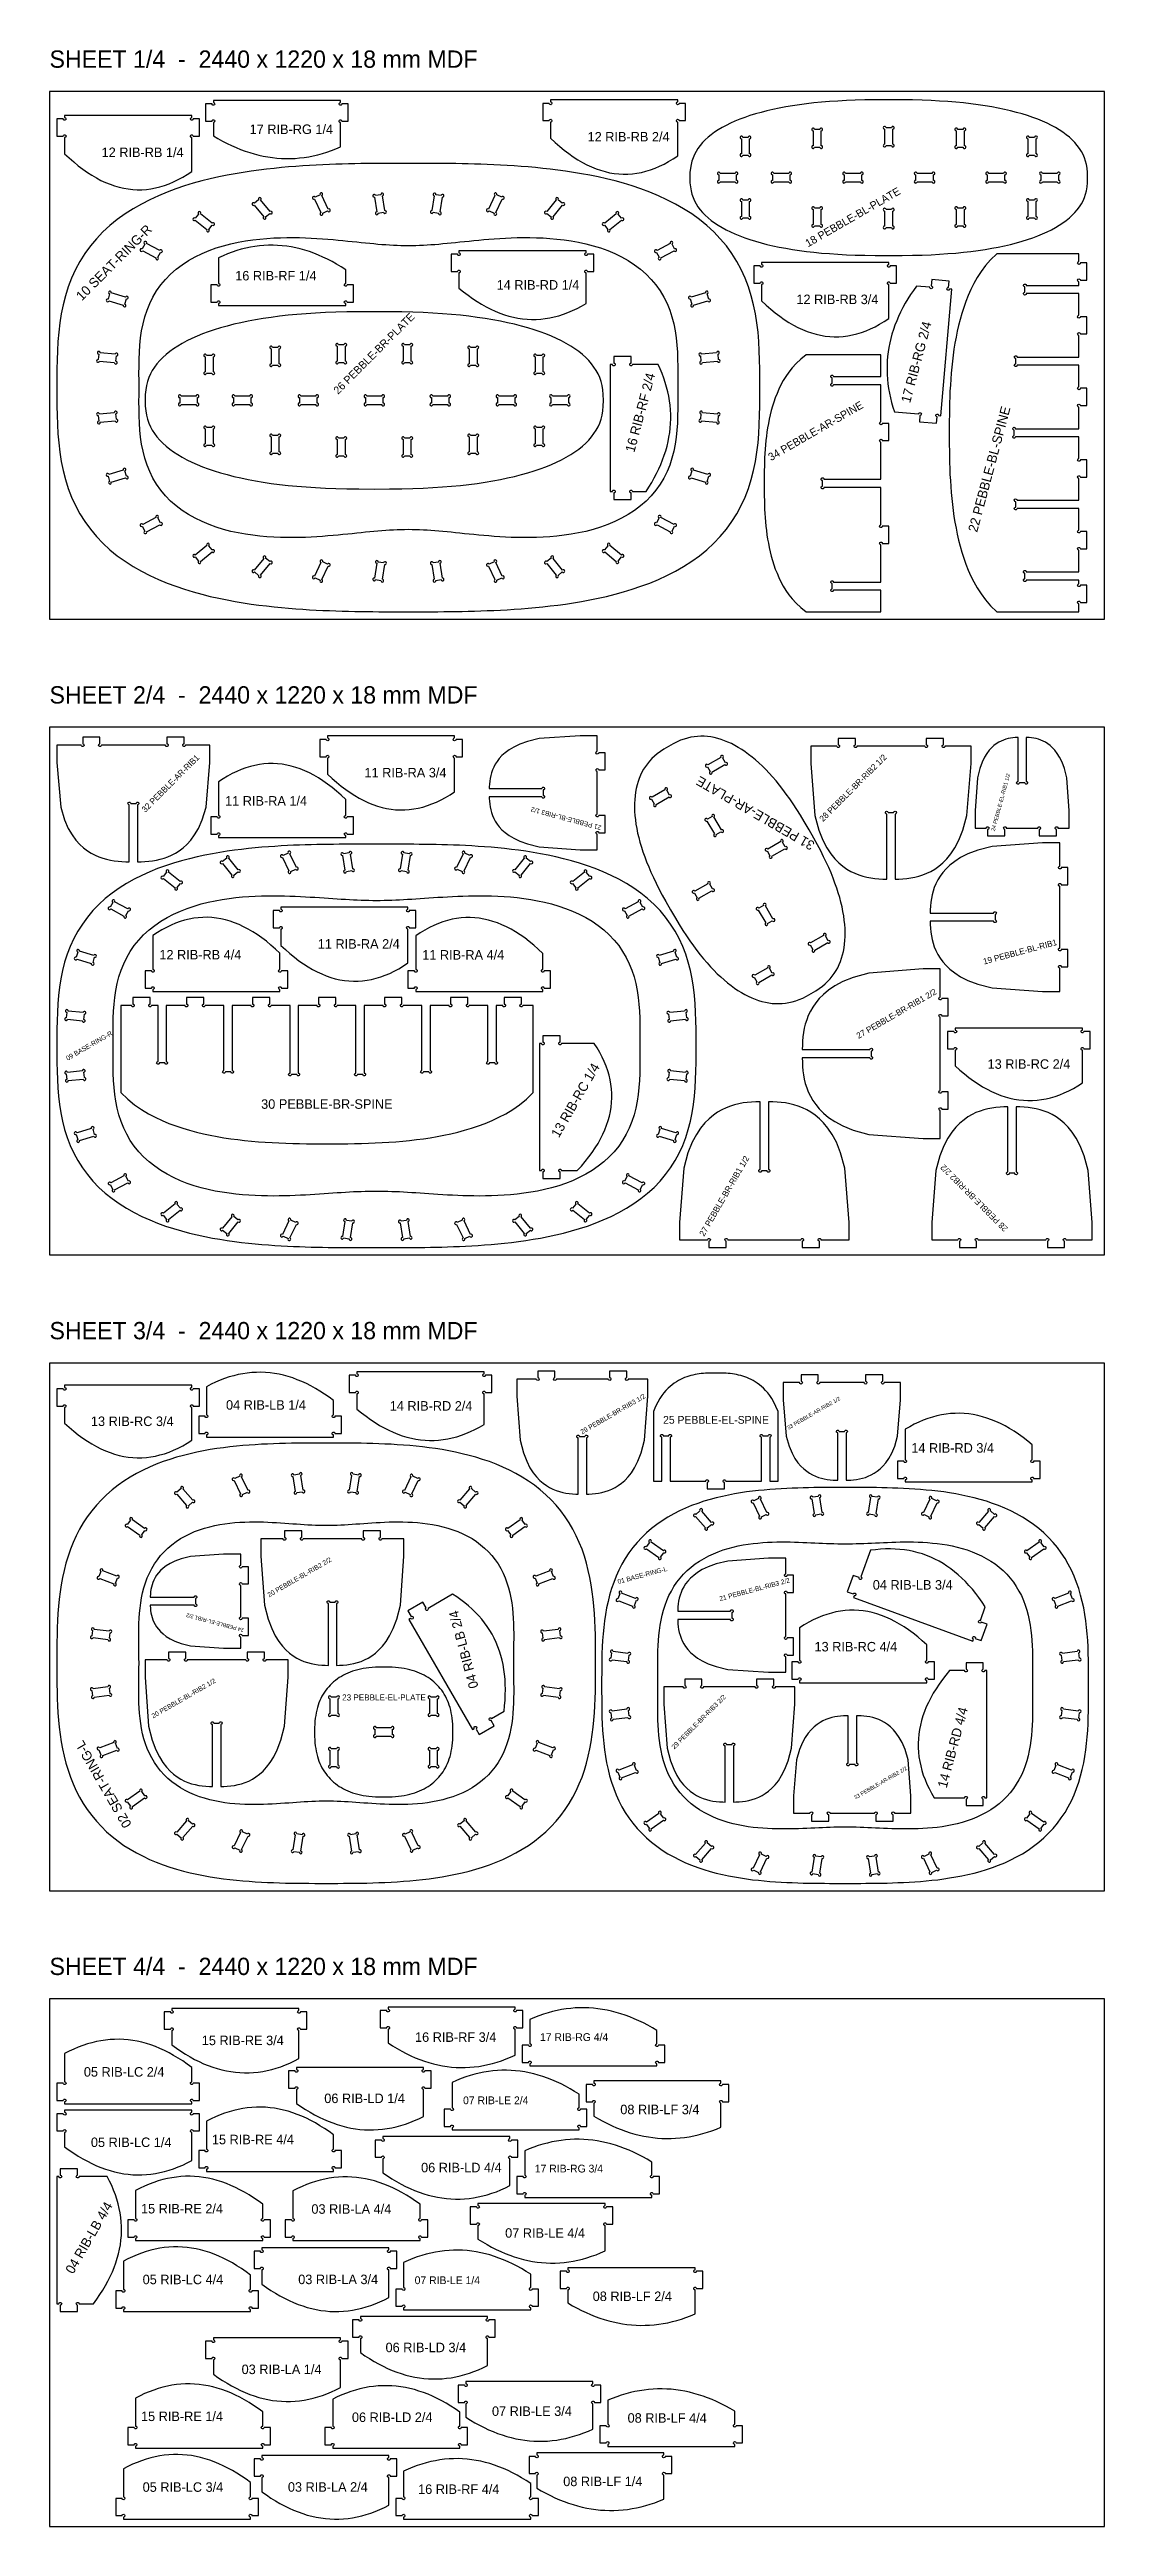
# Model space of a CAD drawing. Header units: millimetres. Extents: x 0 to 2440, y -4410 to 1317.
import ezdxf
from ezdxf.enums import TextEntityAlignment as Align

# ---------------------------------------------------------------- set-up
doc = ezdxf.new("R2010")
doc.units = ezdxf.units.MM
for name, color, linetype in [('CUT', 1, 'Continuous'), ('ENGRAVE-LABEL', 3, 'Continuous'), ('REFERENCE-SHEET', 8, 'Continuous')]:
    doc.layers.add(name, color=color, linetype=linetype)

msp = doc.modelspace()

# ---------------------------------------------------------------- texts
at = {"layer": 'ENGRAVE-LABEL'}
for s, height, p in [('12 RIB-RB 1/4', 22, (215.3, 1079.5)), ('17 RIB-RG 1/4', 22, (559.3, 1132.8)), ('12 RIB-RB 2/4', 22, (1339.3, 1115.5)), ('16 RIB-RF 1/4', 22, (523.5, 794.2)), ('14 RIB-RD 1/4', 22, (1129.8, 773)), ('12 RIB-RB 3/4', 22, (1822.3, 739.5)), ('11 RIB-RA 3/4', 22, (823.3, -354.8)), ('11 RIB-RA 1/4', 22, (500.9, -420.1)), ('11 RIB-RA 2/4', 22, (715.3, -750.8)), ('12 RIB-RB 4/4', 22, (348.9, -775.8)), ('11 RIB-RA 4/4', 22, (956.9, -776.1)), ('13 RIB-RC 2/4', 22, (2265.3, -1028.6)), ('30 PEBBLE-BR-SPINE', 22, (641.5, -1121.1)), ('04 RIB-LB 1/4', 22, (500.6, -1816.8)), ('14 RIB-RD 2/4', 22, (882.5, -1819)), ('13 RIB-RC 3/4', 22, (191.4, -1854.6)), ('25 PEBBLE-EL-SPINE', 18, (1541.5, -1851.3)), ('14 RIB-RD 3/4', 22, (2088.9, -1916.2)), ('04 RIB-LB 3/4', 22, (1996.5, -2232.8)), ('13 RIB-RC 4/4', 22, (1865, -2375.8)), ('23 PEBBLE-EL-PLATE', 14, (773.6, -2493.2)), ('15 RIB-RE 3/4', 22, (447, -3286.1)), ('16 RIB-RF 3/4', 22, (939.4, -3278.5)), ('17 RIB-RG 4/4', 18, (1213.3, -3278.5)), ('05 RIB-LC 2/4', 22, (172.6, -3358.9)), ('06 RIB-LD 1/4', 22, (728.7, -3420.1)), ('07 RIB-LE 2/4', 18, (1032.1, -3424.7)), ('08 RIB-LF 3/4', 22, (1411.7, -3445.8)), ('05 RIB-LC 1/4', 22, (188.9, -3521.7)), ('15 RIB-RE 4/4', 22, (470.4, -3515.3)), ('06 RIB-LD 4/4', 22, (952.6, -3580.1)), ('17 RIB-RG 3/4', 18, (1201.3, -3582.5)), ('15 RIB-RE 2/4', 22, (306.4, -3675.3)), ('03 RIB-LA 4/4', 22, (698.1, -3676)), ('07 RIB-LE 4/4', 22, (1146.2, -3731.4)), ('05 RIB-LC 4/4', 22, (308.6, -3838.9)), ('03 RIB-LA 3/4', 22, (667.6, -3838.7)), ('07 RIB-LE 1/4', 18, (920.1, -3840.7)), ('08 RIB-LF 2/4', 22, (1347.9, -3877.8)), ('06 RIB-LD 3/4', 22, (870.4, -3996.1)), ('03 RIB-LA 1/4', 22, (536.7, -4046.7)), ('15 RIB-RE 1/4', 22, (306.4, -4155.3)), ('06 RIB-LD 2/4', 22, (792.6, -4157.4)), ('07 RIB-LE 3/4', 22, (1115.7, -4143.4)), ('08 RIB-LF 4/4', 22, (1428.6, -4159.1)), ('08 RIB-LF 1/4', 22, (1279.7, -4305.8)), ('05 RIB-LC 3/4', 22, (308.6, -4318.9)), ('03 RIB-LA 2/4', 22, (643.7, -4318.7)), ('16 RIB-RF 4/4', 22, (946.5, -4323.8))]:
    msp.add_text(s, height=height, dxfattribs=at).set_placement(p, align=Align.MIDDLE_CENTER)
for s, height, rotation, p in [('18 PEBBLE-BL-PLATE', 18, 30, (1857.7, 929.7)), ('10 SEAT-RING-R', 22, 45, (149, 824.7)), ('26 PEBBLE-BR-PLATE', 18, 45, (750.5, 614.4)), ('17 RIB-RG 2/4', 22, 75, (2004.7, 594.5)), ('16 RIB-RF 2/4', 22, 75, (1366.2, 477.8)), ('34 PEBBLE-AR-SPINE', 18, 30, (1771.8, 435.3)), ('22 PEBBLE-BL-SPINE', 22, 75, (2173.5, 346.9)), ('32 PEBBLE-AR-RIB1', 14, 45, (279.8, -379.8)), ('28 PEBBLE-BR-RIB2 1/2', 14, 45, (1858.4, -390.2)), ('31 PEBBLE-AR-PLATE', 22, 150, (1632.4, -448.7)), ('24 PEBBLE-EL-RIB1 1/2', 9, 75, (2199.8, -423.3)), ('21 PEBBLE-BL-RIB3 1/2', 11, 165, (1194.7, -461.1)), ('19 PEBBLE-BL-RIB1', 14, 15, (2244.6, -769.1)), ('27 PEBBLE-BR-RIB1 2/2', 14, 30, (1958.8, -912.1)), ('09 BASE-RING-R', 11, 30, (91.7, -986.2)), ('13 RIB-RC 1/4', 22, 60, (1216.2, -1112.3)), ('27 PEBBLE-BR-RIB1 1/2', 14, 60, (1560.5, -1333.6)), ('28 PEBBLE-BR-RIB2 2/2', 14, 135, (2138.4, -1338.5)), ('29 PEBBLE-BR-RIB3 1/2', 11, 30, (1303, -1837.7)), ('33 PEBBLE-AR-RIB2 1/2', 9, 30, (1767.4, -1835.6)), ('20 PEBBLE-BL-RIB2 2/2', 11, 30, (578.1, -2215)), ('01 BASE-RING-L', 11, 15, (1371.1, -2210.4)), ('21 PEBBLE-BL-RIB3 2/2', 11, 15, (1630.7, -2243.3)), ('24 PEBBLE-EL-RIB1 2/2', 9, 165, (382.8, -2320.2)), ('04 RIB-LB 2/4', 22, 105, (957.8, -2382.6)), ('20 PEBBLE-BL-RIB2 1/2', 11, 30, (310.1, -2495)), ('29 PEBBLE-BR-RIB3 2/2', 11, 45, (1501.5, -2549.7)), ('14 RIB-RD 4/4', 22, 75, (2089, -2608.8)), ('02 SEAT-RING-L', 22, 120, (124.4, -2693.9)), ('33 PEBBLE-AR-RIB2 2/2', 9, 30, (1922, -2690.6)), ('04 RIB-LB 4/4', 22, 60, (91.2, -3742.3))]:
    msp.add_text(s, height=height, rotation=rotation, dxfattribs=at).set_placement(p, align=Align.MIDDLE_CENTER)
at = {"layer": 'REFERENCE-SHEET'}
for s, p in [('SHEET 1/4  -  2440 x 1220 x 18 mm MDF', (0, 1275)), ('SHEET 2/4  -  2440 x 1220 x 18 mm MDF', (0, -195)), ('SHEET 3/4  -  2440 x 1220 x 18 mm MDF', (0, -1665)), ('SHEET 4/4  -  2440 x 1220 x 18 mm MDF', (0, -3135))]:
    msp.add_text(s, height=40, dxfattribs=at).set_placement(p)

# ---------------------------------------------------------------- linework, layer by layer
at = {"layer": 'CUT'}
for points in [[(35, 1164.7), (35, 1159.9, -2.414214), (31.8, 1156.7), (17, 1156.7), (17, 1116.7), (31.8, 1116.7, -2.414214), (35, 1113.5), (35, 1076.3), (45.5, 1066.4), (56, 1057.1), (66.5, 1048.5), (77, 1040.5), (87.5, 1033.1), (98, 1026.3), (108.5, 1020.2), (119, 1014.7), (129.5, 1009.8), (140, 1005.5), (150.5, 1001.9), (161, 998.8), (171.5, 996.4), (182, 994.7), (192.5, 993.5), (203, 993), (213.5, 993.1), (224, 993.8), (234.5, 995.2), (245, 997.1), (255.5, 999.7), (266, 1002.9), (276.5, 1006.8), (287, 1011.2), (297.5, 1016.3), (308, 1022), (318.5, 1028.4), (329, 1035.3), (329, 1113.5, -2.414214), (332.2, 1116.7), (347, 1116.7), (347, 1156.7), (332.2, 1156.7, -2.414214), (329, 1159.9), (329, 1164.7)], [(379, 1199.3), (379, 1194.5, -2.414214), (375.8, 1191.3), (361, 1191.3), (361, 1151.3), (375.8, 1151.3, -2.414214), (379, 1148.1), (379, 1117.7), (389.5, 1111.4), (400, 1105.6), (410.5, 1100.1), (421, 1095), (431.5, 1090.4), (442, 1086.1), (452.5, 1082.2), (463, 1078.7), (473.5, 1075.6), (484, 1072.9), (494.5, 1070.6), (505, 1068.7), (515.5, 1067.2), (526, 1066.1), (536.5, 1065.3), (547, 1065), (557.5, 1065.1), (568, 1065.5), (578.5, 1066.4), (589, 1067.6), (599.5, 1069.3), (610, 1071.3), (620.5, 1073.7), (631, 1076.5), (641.5, 1079.8), (652, 1083.4), (662.5, 1087.4), (673, 1091.8), (673, 1148.1, -2.414214), (676.2, 1151.3), (691, 1151.3), (691, 1191.3), (676.2, 1191.3, -2.414214), (673, 1194.5), (673, 1199.3)], [(1159, 1200.7), (1159, 1195.9, -2.414214), (1155.8, 1192.7), (1141, 1192.7), (1141, 1152.7), (1155.8, 1152.7, -2.414214), (1159, 1149.5), (1159, 1112.3), (1169.5, 1102.4), (1180, 1093.1), (1190.5, 1084.5), (1201, 1076.5), (1211.5, 1069.1), (1222, 1062.3), (1232.5, 1056.2), (1243, 1050.7), (1253.5, 1045.8), (1264, 1041.5), (1274.5, 1037.9), (1285, 1034.8), (1295.5, 1032.4), (1306, 1030.7), (1316.5, 1029.5), (1327, 1029), (1337.5, 1029.1), (1348, 1029.8), (1358.5, 1031.2), (1369, 1033.1), (1379.5, 1035.7), (1390, 1038.9), (1400.5, 1042.8), (1411, 1047.2), (1421.5, 1052.3), (1432, 1058), (1442.5, 1064.4), (1453, 1071.3), (1453, 1149.5, -2.414214), (1456.2, 1152.7), (1471, 1152.7), (1471, 1192.7), (1456.2, 1192.7, -2.414214), (1453, 1195.9), (1453, 1200.7)], [(1616.1, 1073, 2.414214), (1619.3, 1076.2), (1619.3, 1110.8, 2.414214), (1616.1, 1114), (1603.5, 1114, 2.414214), (1600.3, 1110.8), (1600.3, 1076.2, 2.414214), (1603.5, 1073)], [(1781.7, 1091.5, 2.414214), (1784.9, 1094.7), (1784.9, 1129.3, 2.414214), (1781.7, 1132.5), (1769.1, 1132.5, 2.414214), (1765.9, 1129.3), (1765.9, 1094.7, 2.414214), (1769.1, 1091.5)], [(1947.3, 1095.1, 2.414214), (1950.5, 1098.3), (1950.5, 1132.9, 2.414214), (1947.3, 1136.1), (1934.7, 1136.1, 2.414214), (1931.5, 1132.9), (1931.5, 1098.3, 2.414214), (1934.7, 1095.1)], [(2112.9, 1091.5, 2.414214), (2116.1, 1094.7), (2116.1, 1129.3, 2.414214), (2112.9, 1132.5), (2100.3, 1132.5, 2.414214), (2097.1, 1129.3), (2097.1, 1094.7, 2.414214), (2100.3, 1091.5)], [(2278.5, 1073, 2.414214), (2281.7, 1076.2), (2281.7, 1110.8, 2.414214), (2278.5, 1114), (2265.9, 1114, 2.414214), (2262.7, 1110.8), (2262.7, 1076.2, 2.414214), (2265.9, 1073)], [(1547.9, 1014.7, 2.414214), (1551.1, 1011.5), (1585.7, 1011.5, 2.414214), (1588.9, 1014.7), (1588.9, 1027.3, 2.414214), (1585.7, 1030.5), (1551.1, 1030.5, 2.414214), (1547.9, 1027.3)], [(1672.1, 1014.7, 2.414214), (1675.3, 1011.5), (1709.9, 1011.5, 2.414214), (1713.1, 1014.7), (1713.1, 1027.3, 2.414214), (1709.9, 1030.5), (1675.3, 1030.5, 2.414214), (1672.1, 1027.3)], [(1837.7, 1014.7, 2.414214), (1840.9, 1011.5), (1875.5, 1011.5, 2.414214), (1878.7, 1014.7), (1878.7, 1027.3, 2.414214), (1875.5, 1030.5), (1840.9, 1030.5, 2.414214), (1837.7, 1027.3)], [(2003.3, 1014.7, 2.414214), (2006.5, 1011.5), (2041.1, 1011.5, 2.414214), (2044.3, 1014.7), (2044.3, 1027.3, 2.414214), (2041.1, 1030.5), (2006.5, 1030.5, 2.414214), (2003.3, 1027.3)], [(2168.9, 1014.7, 2.414214), (2172.1, 1011.5), (2206.7, 1011.5, 2.414214), (2209.9, 1014.7), (2209.9, 1027.3, 2.414214), (2206.7, 1030.5), (2172.1, 1030.5, 2.414214), (2168.9, 1027.3)], [(2293.1, 1014.7, 2.414214), (2296.3, 1011.5), (2330.9, 1011.5, 2.414214), (2334.1, 1014.7), (2334.1, 1027.3, 2.414214), (2330.9, 1030.5), (2296.3, 1030.5, 2.414214), (2293.1, 1027.3)], [(509.7, 938, 2.414214), (510.1, 942.5), (488.2, 969.3, 2.414214), (483.7, 969.7), (474, 961.8, 2.414214), (473.5, 957.3), (495.4, 930.5, 2.414214), (499.9, 930)], [(643.2, 944, 2.414214), (644.7, 948.3), (629.8, 979.6, 2.414214), (625.6, 981.1), (614.2, 975.7, 2.414214), (612.7, 971.4), (627.5, 940.2, 2.414214), (631.8, 938.6)], [(772.8, 941, 2.414214), (775.5, 944.6), (770.1, 978.8, 2.414214), (766.5, 981.5), (754, 979.5, 2.414214), (751.3, 975.9), (756.7, 941.7, 2.414214), (760.4, 939)], [(899.6, 939, 2.414214), (903.3, 941.7), (908.7, 975.9, 2.414214), (906, 979.5), (893.5, 981.5, 2.414214), (889.9, 978.8), (884.5, 944.6, 2.414214), (887.2, 941)], [(1028.2, 938.6, 2.414214), (1032.5, 940.2), (1047.3, 971.4, 2.414214), (1045.8, 975.7), (1034.4, 981.1, 2.414214), (1030.2, 979.6), (1015.3, 948.3, 2.414214), (1016.8, 944)], [(1160.1, 930, 2.414214), (1164.6, 930.5), (1186.5, 957.3, 2.414214), (1186, 961.8), (1176.3, 969.7, 2.414214), (1171.8, 969.3), (1149.9, 942.5, 2.414214), (1150.3, 938)], [(376.5, 911, 2.414214), (376, 915.5), (349.2, 937.3, 2.414214), (344.7, 936.8), (336.7, 927.1, 2.414214), (337.2, 922.6), (364.1, 900.8, 2.414214), (368.6, 901.2)], [(1291.4, 901.2, 2.414214), (1295.9, 900.8), (1322.8, 922.6, 2.414214), (1323.3, 927.1), (1315.3, 936.8, 2.414214), (1310.8, 937.3), (1284, 915.5, 2.414214), (1283.5, 911)], [(1616.1, 928, 2.414214), (1619.3, 931.2), (1619.3, 965.8, 2.414214), (1616.1, 969), (1603.5, 969, 2.414214), (1600.3, 965.8), (1600.3, 931.2, 2.414214), (1603.5, 928)], [(1781.7, 909.5, 2.414214), (1784.9, 912.7), (1784.9, 947.3, 2.414214), (1781.7, 950.5), (1769.1, 950.5, 2.414214), (1765.9, 947.3), (1765.9, 912.7, 2.414214), (1769.1, 909.5)], [(1947.3, 905.9, 2.414214), (1950.5, 909.1), (1950.5, 943.7, 2.414214), (1947.3, 946.9), (1934.7, 946.9, 2.414214), (1931.5, 943.7), (1931.5, 909.1, 2.414214), (1934.7, 905.9)], [(2112.9, 909.5, 2.414214), (2116.1, 912.7), (2116.1, 947.3, 2.414214), (2112.9, 950.5), (2100.3, 950.5, 2.414214), (2097.1, 947.3), (2097.1, 912.7, 2.414214), (2100.3, 909.5)], [(2278.5, 928, 2.414214), (2281.7, 931.2), (2281.7, 965.8, 2.414214), (2278.5, 969), (2265.9, 969, 2.414214), (2262.7, 965.8), (2262.7, 931.2, 2.414214), (2265.9, 928)], [(256.3, 848.1, 2.414214), (254.9, 852.5), (224.4, 868.7, 2.414214), (220.1, 867.4), (214.2, 856.3, 2.414214), (215.5, 852), (246, 835.7, 2.414214), (250.3, 837)], [(685, 725), (685, 729.8, -2.414214), (688.2, 733), (703, 733), (703, 773), (688.2, 773, -2.414214), (685, 776.2), (685, 807.6), (674.5, 814.4), (664, 820.8), (653.5, 826.7), (643, 832.2), (632.5, 837.2), (622, 841.9), (611.5, 846.1), (601, 849.9), (590.5, 853.2), (580, 856.2), (569.5, 858.7), (559, 860.7), (548.5, 862.4), (538, 863.6), (527.5, 864.4), (517, 864.8), (506.5, 864.7), (496, 864.2), (485.5, 863.3), (475, 861.9), (464.5, 860.1), (454, 857.9), (443.5, 855.3), (433, 852.2), (422.5, 848.7), (412, 844.8), (401.5, 840.5), (391, 835.7), (391, 776.2, -2.414214), (387.8, 773), (373, 773), (373, 733), (387.8, 733, -2.414214), (391, 729.8), (391, 725)], [(1409.7, 837, 2.414214), (1414, 835.7), (1444.5, 852, 2.414214), (1445.8, 856.3), (1439.9, 867.4, 2.414214), (1435.6, 868.7), (1405.1, 852.5, 2.414214), (1403.7, 848.1)], [(947, 851.8), (947, 847, -2.414214), (943.8, 843.8), (929, 843.8), (929, 803.8), (943.8, 803.8, -2.414214), (947, 800.6), (947, 765.7), (957.5, 757.1), (968, 749), (978.5, 741.5), (989, 734.5), (999.5, 728), (1010, 722.1), (1020.5, 716.7), (1031, 711.9), (1041.5, 707.7), (1052, 703.9), (1062.5, 700.7), (1073, 698.1), (1083.5, 696), (1094, 694.5), (1104.5, 693.5), (1115, 693), (1125.5, 693.1), (1136, 693.7), (1146.5, 694.9), (1157, 696.6), (1167.5, 698.9), (1178, 701.7), (1188.5, 705), (1199, 708.9), (1209.5, 713.4), (1220, 718.4), (1230.5, 723.9), (1241, 730), (1241, 800.6, -2.414214), (1244.2, 803.8), (1259, 803.8), (1259, 843.8), (1244.2, 843.8, -2.414214), (1241, 847), (1241, 851.8)], [(1647, 824.7), (1647, 819.9, -2.414214), (1643.8, 816.7), (1629, 816.7), (1629, 776.7), (1643.8, 776.7, -2.414214), (1647, 773.5), (1647, 736.3), (1657.5, 726.4), (1668, 717.1), (1678.5, 708.5), (1689, 700.5), (1699.5, 693.1), (1710, 686.3), (1720.5, 680.2), (1731, 674.7), (1741.5, 669.8), (1752, 665.5), (1762.5, 661.9), (1773, 658.8), (1783.5, 656.4), (1794, 654.7), (1804.5, 653.5), (1815, 653), (1825.5, 653.1), (1836, 653.8), (1846.5, 655.2), (1857, 657.1), (1867.5, 659.7), (1878, 662.9), (1888.5, 666.8), (1899, 671.2), (1909.5, 676.3), (1920, 682), (1930.5, 688.4), (1941, 695.3), (1941, 773.5, -2.414214), (1944.2, 776.7), (1959, 776.7), (1959, 816.7), (1944.2, 816.7, -2.414214), (1941, 819.9), (1941, 824.7)], [(2154.5, 58.4), (2164.6, 44.6), (2176.6, 30.8), (2190.9, 17), (2381, 17), (2381, 35.2, -2.414214), (2384.2, 38.4), (2399, 38.4), (2399, 78.4), (2384.2, 78.4, -2.414214), (2381, 81.6), (2381, 90.3), (2259.2, 90.3, -2.414214), (2256, 93.5), (2256, 106.1, -2.414214), (2259.2, 109.3), (2381, 109.3), (2381, 159.4, -2.414214), (2384.2, 162.6), (2399, 162.6), (2399, 202.6), (2384.2, 202.6, -2.414214), (2381, 205.8), (2381, 255.9), (2237.8, 255.9, -2.414214), (2234.6, 259.1), (2234.6, 271.7, -2.414214), (2237.8, 274.9), (2381, 274.9), (2381, 325, -2.414214), (2384.2, 328.2), (2399, 328.2), (2399, 368.2), (2384.2, 368.2, -2.414214), (2381, 371.4), (2381, 421.5), (2234.2, 421.5, -2.414214), (2231, 424.7), (2231, 437.3, -2.414214), (2234.2, 440.5), (2381, 440.5), (2381, 490.6, -2.414214), (2384.2, 493.8), (2399, 493.8), (2399, 533.8), (2384.2, 533.8, -2.414214), (2381, 537), (2381, 587.1), (2237.8, 587.1, -2.414214), (2234.6, 590.3), (2234.6, 602.9, -2.414214), (2237.8, 606.1), (2381, 606.1), (2381, 656.2, -2.414214), (2384.2, 659.4), (2399, 659.4), (2399, 699.4), (2384.2, 699.4, -2.414214), (2381, 702.6), (2381, 752.7), (2259.2, 752.7, -2.414214), (2256, 755.9), (2256, 768.5, -2.414214), (2259.2, 771.7), (2381, 771.7), (2381, 780.4, -2.414214), (2384.2, 783.6), (2399, 783.6), (2399, 823.6), (2384.2, 823.6, -2.414214), (2381, 826.8), (2381, 845), (2190.9, 845), (2176.6, 831.2), (2164.6, 817.4), (2154.5, 803.6), (2145.6, 789.8), (2137.8, 776), (2130.9, 762.2), (2124.8, 748.4), (2119.3, 734.6), (2114.4, 720.8), (2110, 707), (2106.1, 693.2), (2102.6, 679.4), (2099.4, 665.6), (2096.6, 651.8), (2094.1, 638), (2091.8, 624.2), (2089.9, 610.4), (2088.2, 596.6), (2086.7, 582.8), (2085.4, 569), (2084.4, 555.2), (2083.5, 541.4), (2082.7, 527.6), (2082.2, 513.8), (2081.7, 500), (2081.4, 486.2), (2081.2, 472.4), (2081.1, 458.6), (2081, 444.8), (2081, 431), (2081, 417.2), (2081.1, 403.4), (2081.2, 389.6), (2081.4, 375.8), (2081.7, 362), (2082.2, 348.2), (2082.7, 334.4), (2083.5, 320.6), (2084.4, 306.8), (2085.4, 293), (2086.7, 279.2), (2088.2, 265.4), (2089.9, 251.6), (2091.8, 237.8), (2094.1, 224), (2096.6, 210.2), (2099.4, 196.4), (2102.6, 182.6), (2106.1, 168.8), (2110, 155), (2114.4, 141.2), (2119.3, 127.4), (2124.8, 113.6), (2130.9, 99.8), (2137.8, 86), (2145.6, 72.2)], [(178.1, 740.4, 2.414214), (176, 744.4), (142.9, 754.4, 2.414214), (138.9, 752.3), (135.3, 740.3, 2.414214), (137.4, 736.3), (170.5, 726.2, 2.414214), (174.5, 728.3)], [(1485.5, 728.3, 2.414214), (1489.5, 726.2), (1522.6, 736.3, 2.414214), (1524.7, 740.3), (1521.1, 752.3, 2.414214), (1517.1, 754.4), (1484, 744.4, 2.414214), (1481.9, 740.4)], [(2086.8, 763.1), (2082.1, 763.5, -2.414214), (2079.2, 767), (2080.4, 781.7), (2040.6, 785.2), (2039.3, 770.5, -2.414214), (2035.8, 767.6), (2005.5, 770.2), (1998.4, 760.3), (1991.6, 750.4), (1985.3, 740.4), (1979.3, 730.4), (1973.7, 720.3), (1968.5, 710.2), (1963.8, 700.1), (1959.4, 689.9), (1955.4, 679.8), (1951.8, 669.5), (1948.5, 659.3), (1945.7, 649), (1943.3, 638.7), (1941.3, 628.3), (1939.6, 617.9), (1938.4, 607.5), (1937.5, 597), (1937.1, 586.5), (1937, 576), (1937.3, 565.4), (1938, 554.8), (1939.2, 544.2), (1940.7, 533.5), (1942.6, 522.8), (1944.9, 512), (1947.5, 501.3), (1950.6, 490.5), (1954.1, 479.6), (2010.2, 474.7, -2.414214), (2013.1, 471.2), (2011.8, 456.5), (2051.7, 453), (2053, 467.7, -2.414214), (2056.4, 470.7), (2061.2, 470.2)], [(528.3, 587.3, 2.414214), (531.5, 590.5), (531.5, 625.1, 2.414214), (528.3, 628.3), (515.7, 628.3, 2.414214), (512.5, 625.1), (512.5, 590.5, 2.414214), (515.7, 587.3)], [(681, 593.4, 2.414214), (684.2, 596.6), (684.2, 631.2, 2.414214), (681, 634.4), (668.4, 634.4, 2.414214), (665.2, 631.2), (665.2, 596.6, 2.414214), (668.4, 593.4)], [(833.6, 593.4, 2.414214), (836.8, 596.6), (836.8, 631.2, 2.414214), (833.6, 634.4), (821, 634.4, 2.414214), (817.8, 631.2), (817.8, 596.6, 2.414214), (821, 593.4)], [(986.3, 587.3, 2.414214), (989.5, 590.5), (989.5, 625.1, 2.414214), (986.3, 628.3), (973.7, 628.3, 2.414214), (970.5, 625.1), (970.5, 590.5, 2.414214), (973.7, 587.3)], [(154.6, 608.9, 2.414214), (151.7, 612.4), (117.3, 615.8, 2.414214), (113.8, 612.9), (112.5, 600.4, 2.414214), (115.4, 596.9), (149.8, 593.5, 2.414214), (153.3, 596.4)], [(375.7, 568.7, 2.414214), (378.9, 571.9), (378.9, 606.5, 2.414214), (375.7, 609.7), (363.1, 609.7, 2.414214), (359.9, 606.5), (359.9, 571.9, 2.414214), (363.1, 568.7)], [(1138.9, 568.7, 2.414214), (1142.1, 571.9), (1142.1, 606.5, 2.414214), (1138.9, 609.7), (1126.3, 609.7, 2.414214), (1123.1, 606.5), (1123.1, 571.9, 2.414214), (1126.3, 568.7)], [(1297, 295), (1301.8, 295, -2.414214), (1305, 291.8), (1305, 277), (1345, 277), (1345, 291.8, -2.414214), (1348.2, 295), (1379.6, 295), (1386.4, 305.5), (1392.8, 316), (1398.7, 326.5), (1404.2, 337), (1409.2, 347.5), (1413.9, 358), (1418.1, 368.5), (1421.9, 379), (1425.2, 389.5), (1428.2, 400), (1430.7, 410.5), (1432.7, 421), (1434.4, 431.5), (1435.6, 442), (1436.4, 452.5), (1436.8, 463), (1436.7, 473.5), (1436.2, 484), (1435.3, 494.5), (1433.9, 505), (1432.1, 515.5), (1429.9, 526), (1427.3, 536.5), (1424.2, 547), (1420.7, 557.5), (1416.8, 568), (1412.5, 578.5), (1407.7, 589), (1348.2, 589, -2.414214), (1345, 592.2), (1345, 607), (1305, 607), (1305, 592.2, -2.414214), (1301.8, 589), (1297, 589)], [(1506.7, 596.4, 2.414214), (1510.2, 593.5), (1544.6, 596.9, 2.414214), (1547.5, 600.4), (1546.2, 612.9, 2.414214), (1542.7, 615.8), (1508.3, 612.4, 2.414214), (1505.4, 608.9)], [(1923, 85.9), (1923, 172, -2.414214), (1926.2, 175.2), (1941, 175.2), (1941, 215.2), (1926.2, 215.2, -2.414214), (1923, 218.4), (1923, 304.5), (1791.2, 304.5, -2.414214), (1788, 307.7), (1788, 320.3, -2.414214), (1791.2, 323.5), (1923, 323.5), (1923, 409.6, -2.414214), (1926.2, 412.8), (1941, 412.8), (1941, 452.8), (1926.2, 452.8, -2.414214), (1923, 456), (1923, 542.1), (1813.3, 542.1, -2.414214), (1810.1, 545.3), (1810.1, 557.9, -2.414214), (1813.3, 561.1), (1923, 561.1), (1923, 611), (1750.2, 611), (1737.6, 601.1), (1727, 591.2), (1718, 581.3), (1710.1, 571.4), (1703.3, 561.5), (1697.2, 551.6), (1691.8, 541.7), (1686.9, 531.8), (1682.6, 521.9), (1678.7, 512), (1675.2, 502.1), (1672.1, 492.2), (1669.3, 482.3), (1666.8, 472.4), (1664.6, 462.5), (1662.6, 452.6), (1660.9, 442.7), (1659.4, 432.8), (1658, 422.9), (1656.9, 413), (1656, 403.1), (1655.2, 393.2), (1654.5, 383.3), (1654, 373.4), (1653.6, 363.5), (1653.4, 353.6), (1653.2, 343.7), (1653.1, 333.8), (1653, 323.9), (1653, 314), (1653, 304.1), (1653.1, 294.2), (1653.2, 284.3), (1653.4, 274.4), (1653.6, 264.5), (1654, 254.6), (1654.5, 244.7), (1655.2, 234.8), (1656, 224.9), (1656.9, 215), (1658, 205.1), (1659.4, 195.2), (1660.9, 185.3), (1662.6, 175.4), (1664.6, 165.5), (1666.8, 155.6), (1669.3, 145.7), (1672.1, 135.8), (1675.2, 125.9), (1678.7, 116), (1682.6, 106.1), (1686.9, 96.2), (1691.8, 86.3), (1697.2, 76.4), (1703.3, 66.5), (1710.1, 56.6), (1718, 46.7), (1727, 36.8), (1737.6, 26.9), (1750.2, 17), (1923, 17), (1923, 66.9), (1813.3, 66.9, -2.414214), (1810.1, 70.1), (1810.1, 82.7, -2.414214), (1813.3, 85.9)], [(301.2, 499.7, 2.414214), (304.4, 496.5), (339, 496.5, 2.414214), (342.2, 499.7), (342.2, 512.3, 2.414214), (339, 515.5), (304.4, 515.5, 2.414214), (301.2, 512.3)], [(425.2, 499.7, 2.414214), (428.4, 496.5), (463, 496.5, 2.414214), (466.2, 499.7), (466.2, 512.3, 2.414214), (463, 515.5), (428.4, 515.5, 2.414214), (425.2, 512.3)], [(577.9, 499.7, 2.414214), (581.1, 496.5), (615.7, 496.5, 2.414214), (618.9, 499.7), (618.9, 512.3, 2.414214), (615.7, 515.5), (581.1, 515.5, 2.414214), (577.9, 512.3)], [(730.5, 499.7, 2.414214), (733.7, 496.5), (768.3, 496.5, 2.414214), (771.5, 499.7), (771.5, 512.3, 2.414214), (768.3, 515.5), (733.7, 515.5, 2.414214), (730.5, 512.3)], [(883.1, 499.7, 2.414214), (886.3, 496.5), (920.9, 496.5, 2.414214), (924.1, 499.7), (924.1, 512.3, 2.414214), (920.9, 515.5), (886.3, 515.5, 2.414214), (883.1, 512.3)], [(1035.8, 499.7, 2.414214), (1039, 496.5), (1073.6, 496.5, 2.414214), (1076.8, 499.7), (1076.8, 512.3, 2.414214), (1073.6, 515.5), (1039, 515.5, 2.414214), (1035.8, 512.3)], [(1159.8, 499.7, 2.414214), (1163, 496.5), (1197.6, 496.5, 2.414214), (1200.8, 499.7), (1200.8, 512.3, 2.414214), (1197.6, 515.5), (1163, 515.5, 2.414214), (1159.8, 512.3)], [(153.3, 474.6, 2.414214), (149.8, 477.5), (115.4, 474.1, 2.414214), (112.5, 470.6), (113.8, 458.1, 2.414214), (117.3, 455.2), (151.7, 458.6, 2.414214), (154.6, 462.1)], [(1505.4, 462.1, 2.414214), (1508.3, 458.6), (1542.7, 455.2, 2.414214), (1546.2, 458.1), (1547.5, 470.6, 2.414214), (1544.6, 474.1), (1510.2, 477.5, 2.414214), (1506.7, 474.6)], [(375.7, 402.3, 2.414214), (378.9, 405.5), (378.9, 440.1, 2.414214), (375.7, 443.3), (363.1, 443.3, 2.414214), (359.9, 440.1), (359.9, 405.5, 2.414214), (363.1, 402.3)], [(528.3, 383.7, 2.414214), (531.5, 386.9), (531.5, 421.5, 2.414214), (528.3, 424.7), (515.7, 424.7, 2.414214), (512.5, 421.5), (512.5, 386.9, 2.414214), (515.7, 383.7)], [(681, 377.6, 2.414214), (684.2, 380.8), (684.2, 415.4, 2.414214), (681, 418.6), (668.4, 418.6, 2.414214), (665.2, 415.4), (665.2, 380.8, 2.414214), (668.4, 377.6)], [(833.6, 377.6, 2.414214), (836.8, 380.8), (836.8, 415.4, 2.414214), (833.6, 418.6), (821, 418.6, 2.414214), (817.8, 415.4), (817.8, 380.8, 2.414214), (821, 377.6)], [(986.3, 383.7, 2.414214), (989.5, 386.9), (989.5, 421.5, 2.414214), (986.3, 424.7), (973.7, 424.7, 2.414214), (970.5, 421.5), (970.5, 386.9, 2.414214), (973.7, 383.7)], [(1138.9, 402.3, 2.414214), (1142.1, 405.5), (1142.1, 440.1, 2.414214), (1138.9, 443.3), (1126.3, 443.3, 2.414214), (1123.1, 440.1), (1123.1, 405.5, 2.414214), (1126.3, 402.3)], [(174.5, 342.7, 2.414214), (170.5, 344.8), (137.4, 334.7, 2.414214), (135.3, 330.7), (138.9, 318.7, 2.414214), (142.9, 316.6), (176, 326.6, 2.414214), (178.1, 330.6)], [(1481.9, 330.6, 2.414214), (1484, 326.6), (1517.1, 316.6, 2.414214), (1521.1, 318.7), (1524.7, 330.7, 2.414214), (1522.6, 334.7), (1489.5, 344.8, 2.414214), (1485.5, 342.7)], [(250.3, 234, 2.414214), (246, 235.3), (215.5, 219, 2.414214), (214.2, 214.7), (220.1, 203.6, 2.414214), (224.4, 202.3), (254.9, 218.5, 2.414214), (256.3, 222.9)], [(1403.7, 222.9, 2.414214), (1405.1, 218.5), (1435.6, 202.3, 2.414214), (1439.9, 203.6), (1445.8, 214.7, 2.414214), (1444.5, 219), (1414, 235.3, 2.414214), (1409.7, 234)], [(368.6, 169.8, 2.414214), (364.1, 170.2), (337.2, 148.4, 2.414214), (336.7, 143.9), (344.7, 134.2, 2.414214), (349.2, 133.7), (376, 155.5, 2.414214), (376.5, 160)], [(1283.5, 160, 2.414214), (1284, 155.5), (1310.8, 133.7, 2.414214), (1315.3, 134.2), (1323.3, 143.9, 2.414214), (1322.8, 148.4), (1295.9, 170.2, 2.414214), (1291.4, 169.8)], [(499.9, 141, 2.414214), (495.4, 140.5), (473.5, 113.7, 2.414214), (474, 109.2), (483.7, 101.3, 2.414214), (488.2, 101.7), (510.1, 128.5, 2.414214), (509.7, 133)], [(631.8, 132.4, 2.414214), (627.5, 130.8), (612.7, 99.6, 2.414214), (614.2, 95.3), (625.6, 89.9, 2.414214), (629.8, 91.4), (644.7, 122.7, 2.414214), (643.2, 127)], [(760.4, 132, 2.414214), (756.7, 129.3), (751.3, 95.1, 2.414214), (754, 91.5), (766.5, 89.5, 2.414214), (770.1, 92.2), (775.5, 126.4, 2.414214), (772.8, 130)], [(887.2, 130, 2.414214), (884.5, 126.4), (889.9, 92.2, 2.414214), (893.5, 89.5), (906, 91.5, 2.414214), (908.7, 95.1), (903.3, 129.3, 2.414214), (899.6, 132)], [(1016.8, 127, 2.414214), (1015.3, 122.7), (1030.2, 91.4, 2.414214), (1034.4, 89.9), (1045.8, 95.3, 2.414214), (1047.3, 99.6), (1032.5, 130.8, 2.414214), (1028.2, 132.4)], [(1150.3, 133, 2.414214), (1149.9, 128.5), (1171.8, 101.7, 2.414214), (1176.3, 101.3), (1186, 109.2, 2.414214), (1186.5, 113.7), (1164.6, 140.5, 2.414214), (1160.1, 141)], [(311.4, -273.1), (271.4, -273.1), (271.4, -287.9, -2.414214), (268.1, -291.1), (119.9, -291.1, -2.414214), (116.7, -287.9), (116.7, -273.1), (76.7, -273.1), (76.7, -287.9, -2.414214), (73.5, -291.1), (17, -291.1), (17, -331.1), (25.8, -434.4), (34.7, -463.8), (43.5, -483.7), (52.4, -498.8), (61.2, -510.8), (70.1, -520.6), (78.9, -528.6), (87.8, -535.4), (96.6, -541), (105.5, -545.6), (114.3, -549.5), (123.2, -552.6), (132, -555.2), (140.9, -557.1), (149.7, -558.6), (158.6, -559.7), (167.4, -560.4), (176.3, -560.8), (184.5, -561), (184.5, -429.3, -2.414214), (187.7, -426.1), (200.3, -426.1, -2.414214), (203.5, -429.3), (203.5, -561), (211.7, -560.8), (220.5, -560.4), (229.4, -559.7), (238.2, -558.6), (247.1, -557.1), (255.9, -555.2), (264.8, -552.6), (273.6, -549.5), (282.5, -545.6), (291.3, -541), (300.2, -535.4), (309, -528.6), (317.9, -520.6), (326.8, -510.8), (335.6, -498.8), (344.4, -483.7), (353.3, -463.8), (362.1, -434.4), (371, -331.1), (371, -291.1), (314.6, -291.1, -2.414214), (311.4, -287.9)], [(643, -269.9), (643, -274.7, -2.414214), (639.8, -277.9), (625, -277.9), (625, -317.9), (639.8, -317.9, -2.414214), (643, -321.1), (643, -358.2), (653.5, -368), (664, -377.2), (674.5, -385.8), (685, -393.8), (695.5, -401.1), (706, -407.8), (716.5, -414), (727, -419.4), (737.5, -424.3), (748, -428.6), (758.5, -432.2), (769, -435.2), (779.5, -437.6), (790, -439.3), (800.5, -440.5), (811, -441), (821.5, -440.9), (832, -440.2), (842.5, -438.8), (853, -436.9), (863.5, -434.3), (874, -431.1), (884.5, -427.3), (895, -422.9), (905.5, -417.8), (916, -412.1), (926.5, -405.8), (937, -398.9), (937, -321.1, -2.414214), (940.2, -317.9), (955, -317.9), (955, -277.9), (940.2, -277.9, -2.414214), (937, -274.7), (937, -269.9)], [(1285, -493.7), (1285, -453.7), (1270.2, -453.7, -2.414214), (1267, -450.5), (1267, -351.9, -2.414214), (1270.2, -348.7), (1285, -348.7), (1285, -308.7), (1270.2, -308.7, -2.414214), (1267, -305.5), (1267, -269.4), (1227, -269.4), (1132.6, -275.9), (1105.7, -282.5), (1087.5, -289.1), (1073.7, -295.7), (1062.8, -302.3), (1053.9, -308.9), (1046.5, -315.5), (1040.3, -322.1), (1035.2, -328.7), (1031, -335.3), (1027.4, -341.9), (1024.6, -348.4), (1022.3, -355), (1020.5, -361.6), (1019.1, -368.2), (1018.1, -374.8), (1017.5, -381.4), (1017.1, -388), (1017, -391.7), (1138.7, -391.7, -2.414214), (1141.9, -394.9), (1141.9, -407.5, -2.414214), (1138.7, -410.7), (1017, -410.7), (1017.1, -414.4), (1017.5, -420.9), (1018.1, -427.5), (1019.1, -434.1), (1020.5, -440.7), (1022.3, -447.3), (1024.6, -453.9), (1027.4, -460.5), (1031, -467.1), (1035.2, -473.7), (1040.3, -480.3), (1046.5, -486.9), (1053.9, -493.5), (1062.8, -500), (1073.7, -506.6), (1087.5, -513.2), (1105.7, -519.8), (1132.6, -526.4), (1227, -533), (1267, -533), (1267, -496.9, -2.414214), (1270.2, -493.7)], [(2067.9, -275.6), (2027.9, -275.6), (2027.9, -290.4, -2.414214), (2024.7, -293.6), (1867.5, -293.6, -2.414214), (1864.3, -290.4), (1864.3, -275.6), (1824.3, -275.6), (1824.3, -290.4, -2.414214), (1821.1, -293.6), (1761, -293.6), (1761, -333.6), (1770.3, -453.8), (1779.5, -488), (1788.8, -511.2), (1798, -528.7), (1807.3, -542.6), (1816.5, -554), (1825.8, -563.4), (1835.1, -571.2), (1844.3, -577.7), (1853.6, -583.1), (1862.8, -587.6), (1872.1, -591.3), (1881.3, -594.2), (1890.6, -596.5), (1899.8, -598.2), (1909.1, -599.5), (1918.4, -600.3), (1927.6, -600.8), (1936.6, -601), (1936.6, -450.5, -2.414214), (1939.8, -447.3), (1952.4, -447.3, -2.414214), (1955.6, -450.5), (1955.6, -601), (1964.6, -600.8), (1973.9, -600.3), (1983.2, -599.5), (1992.4, -598.2), (2001.7, -596.5), (2010.9, -594.2), (2020.2, -591.3), (2029.4, -587.6), (2038.7, -583.1), (2047.9, -577.7), (2057.2, -571.2), (2066.5, -563.4), (2075.7, -554), (2085, -542.6), (2094.2, -528.7), (2103.5, -511.2), (2112.7, -488), (2122, -453.8), (2131.3, -333.6), (2131.3, -293.6), (2071.1, -293.6, -2.414214), (2067.9, -290.4)], [(2169.8, -501), (2209.8, -501), (2209.8, -486.2, -2.414214), (2213, -483), (2286, -483, -2.414214), (2289.2, -486.2), (2289.2, -501), (2329.2, -501), (2329.2, -486.2, -2.414214), (2332.4, -483), (2358, -483), (2358, -443), (2352.6, -366.8), (2347.2, -345.1), (2341.8, -330.4), (2336.3, -319.3), (2330.9, -310.4), (2325.5, -303.2), (2320.1, -297.2), (2314.6, -292.3), (2309.2, -288.1), (2303.8, -284.7), (2298.4, -281.9), (2292.9, -279.5), (2287.5, -277.7), (2282.1, -276.2), (2276.6, -275.1), (2271.2, -274.3), (2265.8, -273.8), (2260.4, -273.5), (2259, -273.5), (2259, -375, -2.414214), (2255.8, -378.2), (2243.2, -378.2, -2.414214), (2240, -375), (2240, -273.5), (2238.7, -273.5), (2233.2, -273.8), (2227.8, -274.3), (2222.4, -275.1), (2217, -276.2), (2211.5, -277.7), (2206.1, -279.5), (2200.7, -281.9), (2195.3, -284.7), (2189.8, -288.1), (2184.4, -292.3), (2179, -297.2), (2173.6, -303.2), (2168.1, -310.4), (2162.7, -319.3), (2157.3, -330.4), (2151.9, -345.1), (2146.4, -366.8), (2141, -443), (2141, -483), (2166.6, -483, -2.414214), (2169.8, -486.2)], [(685, -505), (685, -500.2, -2.414214), (688.2, -497), (703, -497), (703, -457), (688.2, -457, -2.414214), (685, -453.8), (685, -416.7), (674.5, -406.9), (664, -397.7), (653.5, -389.1), (643, -381.1), (632.5, -373.8), (622, -367), (611.5, -360.9), (601, -355.4), (590.5, -350.6), (580, -346.3), (569.5, -342.7), (559, -339.7), (548.5, -337.3), (538, -335.5), (527.5, -334.4), (517, -333.9), (506.5, -334), (496, -334.7), (485.5, -336), (475, -338), (464.5, -340.6), (454, -343.8), (443.5, -347.6), (433, -352), (422.5, -357.1), (412, -362.8), (401.5, -369.1), (391, -376), (391, -453.8, -2.414214), (387.8, -457), (373, -457), (373, -497), (387.8, -497, -2.414214), (391, -500.2), (391, -505)], [(1527.9, -352.4, 2.414214), (1532.2, -353.6), (1562.2, -336.3, 2.414214), (1563.4, -331.9), (1557.1, -321, 2.414214), (1552.7, -319.8), (1522.7, -337.1, 2.414214), (1521.6, -341.5)], [(1398.6, -427.1, 2.414214), (1403, -428.2), (1432.9, -410.9, 2.414214), (1434.1, -406.6), (1427.8, -395.6, 2.414214), (1423.4, -394.5), (1393.5, -411.8, 2.414214), (1392.3, -416.1)], [(1521.5, -462.3, 2.414214), (1520.4, -466.7), (1537.7, -496.6, 2.414214), (1542, -497.8), (1552.9, -491.5, 2.414214), (1554.1, -487.1), (1536.8, -457.2, 2.414214), (1532.4, -456)], [(1666.3, -546.8, 2.414214), (1670.7, -548), (1700.7, -530.7, 2.414214), (1701.8, -526.3), (1695.5, -515.4, 2.414214), (1691.2, -514.2), (1661.2, -531.5, 2.414214), (1660, -535.9)], [(435.9, -584.1, 2.414214), (436.3, -579.6), (414.4, -552.8, 2.414214), (409.9, -552.4), (400.2, -560.3, 2.414214), (399.7, -564.8), (421.6, -591.6, 2.414214), (426.1, -592.1)], [(569.4, -578.1, 2.414214), (570.9, -573.8), (556, -542.5, 2.414214), (551.8, -541), (540.4, -546.4, 2.414214), (538.9, -550.7), (553.7, -581.9, 2.414214), (558, -583.5)], [(699, -581.1, 2.414214), (701.7, -577.5), (696.3, -543.3, 2.414214), (692.7, -540.6), (680.2, -542.6, 2.414214), (677.5, -546.2), (682.9, -580.4, 2.414214), (686.6, -583.1)], [(825.8, -583.1, 2.414214), (829.5, -580.4), (834.9, -546.2, 2.414214), (832.2, -542.6), (819.7, -540.6, 2.414214), (816.1, -543.3), (810.7, -577.5, 2.414214), (813.4, -581.1)], [(954.4, -583.5, 2.414214), (958.7, -581.9), (973.5, -550.7, 2.414214), (972, -546.4), (960.6, -541, 2.414214), (956.4, -542.5), (941.5, -573.8, 2.414214), (943, -578.1)], [(1086.3, -592.1, 2.414214), (1090.8, -591.6), (1112.7, -564.8, 2.414214), (1112.2, -560.3), (1102.5, -552.4, 2.414214), (1098, -552.8), (1076.1, -579.6, 2.414214), (1076.5, -584.1)], [(2354.9, -803.6), (2354.9, -763.6), (2340.1, -763.6, -2.414214), (2336.9, -760.4), (2336.9, -617.6, -2.414214), (2340.1, -614.4), (2354.9, -614.4), (2354.9, -574.4), (2340.1, -574.4, -2.414214), (2336.9, -571.2), (2336.9, -517), (2296.9, -517), (2180.1, -525.6), (2146.9, -534.2), (2124.3, -542.8), (2107.3, -551.4), (2093.8, -560), (2082.7, -568.6), (2073.6, -577.2), (2066, -585.8), (2059.6, -594.4), (2054.4, -603), (2050, -611.6), (2046.4, -620.2), (2043.6, -628.8), (2041.4, -637.4), (2039.7, -646), (2038.5, -654.6), (2037.7, -663.2), (2037.2, -671.8), (2037, -679.5), (2183.7, -679.5, -2.414214), (2186.9, -682.7), (2186.9, -695.3, -2.414214), (2183.7, -698.5), (2037, -698.5), (2037.2, -706.2), (2037.7, -714.8), (2038.5, -723.4), (2039.7, -732), (2041.4, -740.6), (2043.6, -749.2), (2046.4, -757.8), (2050, -766.4), (2054.4, -775), (2059.6, -783.6), (2066, -792.2), (2073.6, -800.8), (2082.7, -809.4), (2093.8, -818), (2107.3, -826.6), (2124.3, -835.2), (2146.9, -843.8), (2180.1, -852.4), (2296.9, -861), (2336.9, -861), (2336.9, -806.8, -2.414214), (2340.1, -803.6)], [(302.7, -611.1, 2.414214), (302.2, -606.6), (275.4, -584.8, 2.414214), (270.9, -585.3), (262.9, -595, 2.414214), (263.4, -599.5), (290.3, -621.3, 2.414214), (294.8, -620.9)], [(1217.6, -620.9, 2.414214), (1222.1, -621.3), (1249, -599.5, 2.414214), (1249.5, -595), (1241.5, -585.3, 2.414214), (1237, -584.8), (1210.2, -606.6, 2.414214), (1209.7, -611.1)], [(1497.7, -644.2, 2.414214), (1502.1, -645.4), (1532.1, -628.1, 2.414214), (1533.2, -623.7), (1526.9, -612.8, 2.414214), (1522.6, -611.6), (1492.6, -628.9, 2.414214), (1491.4, -633.3)], [(182.5, -674, 2.414214), (181.1, -669.6), (150.6, -653.4, 2.414214), (146.3, -654.7), (140.4, -665.8, 2.414214), (141.7, -670.1), (172.2, -686.4, 2.414214), (176.5, -685.1)], [(535, -665.9), (535, -670.7, -2.414214), (531.8, -673.9), (517, -673.9), (517, -713.9), (531.8, -713.9, -2.414214), (535, -717.1), (535, -754.2), (545.5, -764), (556, -773.2), (566.5, -781.8), (577, -789.8), (587.5, -797.1), (598, -803.8), (608.5, -810), (619, -815.4), (629.5, -820.3), (640, -824.6), (650.5, -828.2), (661, -831.2), (671.5, -833.6), (682, -835.3), (692.5, -836.5), (703, -837), (713.5, -836.9), (724, -836.2), (734.5, -834.8), (745, -832.9), (755.5, -830.3), (766, -827.1), (776.5, -823.3), (787, -818.9), (797.5, -813.8), (808, -808.1), (818.5, -801.8), (829, -794.9), (829, -717.1, -2.414214), (832.2, -713.9), (847, -713.9), (847, -673.9), (832.2, -673.9, -2.414214), (829, -670.7), (829, -665.9)], [(1335.9, -685.1, 2.414214), (1340.2, -686.4), (1370.7, -670.1, 2.414214), (1372, -665.8), (1366.1, -654.7, 2.414214), (1361.8, -653.4), (1331.3, -669.6, 2.414214), (1329.9, -674)], [(1640.3, -668.1, 2.414214), (1639.2, -672.5), (1656.5, -702.4, 2.414214), (1660.8, -703.6), (1671.7, -697.3, 2.414214), (1672.9, -692.9), (1655.6, -663, 2.414214), (1651.2, -661.8)], [(533, -861), (533, -856.2, -2.414214), (536.2, -853), (551, -853), (551, -813), (536.2, -813, -2.414214), (533, -809.8), (533, -772.6), (522.5, -762.7), (512, -753.5), (501.5, -744.8), (491, -736.8), (480.5, -729.4), (470, -722.7), (459.5, -716.5), (449, -711), (438.5, -706.1), (428, -701.9), (417.5, -698.2), (407, -695.2), (396.5, -692.8), (386, -691), (375.5, -689.9), (365, -689.3), (354.5, -689.4), (344, -690.2), (333.5, -691.5), (323, -693.5), (312.5, -696.1), (302, -699.3), (291.5, -703.1), (281, -707.6), (270.5, -712.7), (260, -718.4), (249.5, -724.7), (239, -731.7), (239, -809.8, -2.414214), (235.8, -813), (221, -813), (221, -853), (235.8, -853, -2.414214), (239, -856.2), (239, -861)], [(1141, -861), (1141, -856.2, -2.414214), (1144.2, -853), (1159, -853), (1159, -813), (1144.2, -813, -2.414214), (1141, -809.8), (1141, -772.7), (1130.5, -762.9), (1120, -753.7), (1109.5, -745.1), (1099, -737.1), (1088.5, -729.8), (1078, -723), (1067.5, -716.9), (1057, -711.4), (1046.5, -706.6), (1036, -702.3), (1025.5, -698.7), (1015, -695.7), (1004.5, -693.3), (994, -691.5), (983.5, -690.4), (973, -689.9), (962.5, -690), (952, -690.7), (941.5, -692), (931, -694), (920.5, -696.6), (910, -699.8), (899.5, -703.6), (889, -708), (878.5, -713.1), (868, -718.8), (857.5, -725.1), (847, -732), (847, -809.8, -2.414214), (843.8, -813), (829, -813), (829, -853), (843.8, -853, -2.414214), (847, -856.2), (847, -861)], [(1765.5, -764, 2.414214), (1769.8, -765.1), (1799.8, -747.8, 2.414214), (1801, -743.5), (1794.7, -732.5, 2.414214), (1790.3, -731.4), (1760.3, -748.7, 2.414214), (1759.2, -753)], [(104.3, -781.7, 2.414214), (102.2, -777.7), (69.1, -767.7, 2.414214), (65.1, -769.8), (61.5, -781.8, 2.414214), (63.6, -785.8), (96.7, -795.9, 2.414214), (100.7, -793.8)], [(1411.7, -793.8, 2.414214), (1415.7, -795.9), (1448.8, -785.8, 2.414214), (1450.9, -781.8), (1447.3, -769.8, 2.414214), (1443.3, -767.7), (1410.2, -777.7, 2.414214), (1408.1, -781.7)], [(1636.2, -838.6, 2.414214), (1640.6, -839.8), (1670.5, -822.5, 2.414214), (1671.7, -818.1), (1665.4, -807.2, 2.414214), (1661, -806), (1631.1, -823.3, 2.414214), (1629.9, -827.7)], [(2078.3, -1132.7), (2078.3, -1092.7), (2063.5, -1092.7, -2.414214), (2060.3, -1089.5), (2060.3, -920.1, -2.414214), (2063.5, -916.9), (2078.3, -916.9), (2078.3, -876.9), (2063.5, -876.9, -2.414214), (2060.3, -873.7), (2060.3, -808.6), (2020.3, -808.6), (1894.8, -818.4), (1859, -828.3), (1834.8, -838.1), (1816.5, -847.9), (1802, -857.7), (1790.1, -867.5), (1780.3, -877.3), (1772.1, -887.1), (1765.3, -896.9), (1759.7, -906.7), (1755, -916.5), (1751.2, -926.3), (1748.1, -936.2), (1745.7, -946), (1743.9, -955.8), (1742.6, -965.6), (1741.7, -975.4), (1741.2, -985.2), (1741, -995), (1741, -995.3), (1897.4, -995.3, -2.414214), (1900.6, -998.5), (1900.6, -1011.1, -2.414214), (1897.4, -1014.3), (1741, -1014.3), (1741, -1014.6), (1741.2, -1024.4), (1741.7, -1034.2), (1742.6, -1044.1), (1743.9, -1053.9), (1745.7, -1063.7), (1748.1, -1073.5), (1751.2, -1083.3), (1755, -1093.1), (1759.7, -1102.9), (1765.3, -1112.7), (1772.1, -1122.5), (1780.3, -1132.3), (1790.1, -1142.1), (1802, -1152), (1816.5, -1161.8), (1834.8, -1171.6), (1859, -1181.4), (1894.8, -1191.2), (2020.3, -1201), (2060.3, -1201), (2060.3, -1135.9, -2.414214), (2063.5, -1132.7)], [(80.8, -913.2, 2.414214), (77.9, -909.7), (43.5, -906.3, 2.414214), (40, -909.2), (38.7, -921.7, 2.414214), (41.6, -925.2), (76, -928.6, 2.414214), (79.5, -925.7)], [(1087.2, -1122.9), (1103.1, -1110.1), (1119, -1094.6), (1119, -893), (1094.5, -893, -2.414214), (1091.3, -889.8), (1091.3, -875), (1051.3, -875), (1051.3, -889.8, -2.414214), (1048.1, -893), (1033.1, -893), (1033.1, -1022.9, -2.414214), (1029.9, -1026.1), (1017.3, -1026.1, -2.414214), (1014.1, -1022.9), (1014.1, -893), (970.5, -893, -2.414214), (967.3, -889.8), (967.3, -875), (927.3, -875), (927.3, -889.8, -2.414214), (924.1, -893), (880.5, -893), (880.5, -1043.5, -2.414214), (877.3, -1046.7), (864.7, -1046.7, -2.414214), (861.5, -1043.5), (861.5, -893), (817.8, -893, -2.414214), (814.6, -889.8), (814.6, -875), (774.6, -875), (774.6, -889.8, -2.414214), (771.4, -893), (727.8, -893), (727.8, -1049.5, -2.414214), (724.6, -1052.7), (712, -1052.7, -2.414214), (708.8, -1049.5), (708.8, -893), (665.2, -893, -2.414214), (662, -889.8), (662, -875), (622, -875), (622, -889.8, -2.414214), (618.8, -893), (575.2, -893), (575.2, -1049.5, -2.414214), (572, -1052.7), (559.4, -1052.7, -2.414214), (556.2, -1049.5), (556.2, -893), (512.6, -893, -2.414214), (509.4, -889.8), (509.4, -875), (469.4, -875), (469.4, -889.8, -2.414214), (466.2, -893), (422.5, -893), (422.5, -1043.5, -2.414214), (419.3, -1046.7), (406.7, -1046.7, -2.414214), (403.5, -1043.5), (403.5, -893), (359.9, -893, -2.414214), (356.7, -889.8), (356.7, -875), (316.7, -875), (316.7, -889.8, -2.414214), (313.5, -893), (269.9, -893), (269.9, -1022.9, -2.414214), (266.7, -1026.1), (254.1, -1026.1, -2.414214), (250.9, -1022.9), (250.9, -893), (235.9, -893, -2.414214), (232.7, -889.8), (232.7, -875), (192.7, -875), (192.7, -889.8, -2.414214), (189.5, -893), (165, -893), (165, -1094.6), (180.9, -1110.1), (196.8, -1122.9), (212.7, -1133.9), (228.6, -1143.4), (244.5, -1151.8), (260.4, -1159.2), (276.3, -1165.8), (292.2, -1171.7), (308.1, -1177), (324, -1181.7), (339.9, -1186), (355.8, -1189.8), (371.7, -1193.2), (387.6, -1196.2), (403.5, -1198.9), (419.4, -1201.3), (435.3, -1203.4), (451.2, -1205.3), (467.1, -1206.9), (483, -1208.2), (498.9, -1209.4), (514.8, -1210.3), (530.7, -1211.1), (546.6, -1211.7), (562.5, -1212.2), (578.4, -1212.6), (594.3, -1212.8), (610.2, -1212.9), (626.1, -1213), (642, -1213), (657.9, -1213), (673.8, -1212.9), (689.7, -1212.8), (705.6, -1212.6), (721.5, -1212.2), (737.4, -1211.7), (753.3, -1211.1), (769.2, -1210.3), (785.1, -1209.4), (801, -1208.2), (816.9, -1206.9), (832.8, -1205.3), (848.7, -1203.4), (864.6, -1201.3), (880.5, -1198.9), (896.4, -1196.2), (912.3, -1193.2), (928.2, -1189.8), (944.1, -1186), (960, -1181.7), (975.9, -1177), (991.8, -1171.7), (1007.7, -1165.8), (1023.6, -1159.2), (1039.5, -1151.8), (1055.4, -1143.4), (1071.3, -1133.9)], [(1432.9, -925.7, 2.414214), (1436.4, -928.6), (1470.8, -925.2, 2.414214), (1473.7, -921.7), (1472.4, -909.2, 2.414214), (1468.9, -906.3), (1434.5, -909.7, 2.414214), (1431.6, -913.2)], [(1133, -1275), (1137.8, -1275, -2.414214), (1141, -1278.2), (1141, -1293), (1181, -1293), (1181, -1278.2, -2.414214), (1184.2, -1275), (1220.7, -1275), (1230.1, -1264.5), (1239, -1254), (1247.3, -1243.5), (1255, -1233), (1262.1, -1222.5), (1268.6, -1212), (1274.5, -1201.5), (1279.8, -1191), (1284.5, -1180.5), (1288.6, -1170), (1292.1, -1159.5), (1295, -1149), (1297.3, -1138.5), (1299, -1128), (1300.1, -1117.5), (1300.6, -1107), (1300.5, -1096.5), (1299.8, -1086), (1298.5, -1075.5), (1296.6, -1065), (1294.1, -1054.5), (1291, -1044), (1287.4, -1033.5), (1283.1, -1023), (1278.2, -1012.5), (1272.7, -1002), (1266.6, -991.5), (1259.9, -981), (1184.2, -981, -2.414214), (1181, -977.8), (1181, -963), (1141, -963), (1141, -977.8, -2.414214), (1137.8, -981), (1133, -981)], [(2095, -945.4), (2095, -950.2, -2.414214), (2091.8, -953.4), (2077, -953.4), (2077, -993.4), (2091.8, -993.4, -2.414214), (2095, -996.6), (2095, -1033.1), (2105.5, -1042.6), (2116, -1051.4), (2126.5, -1059.7), (2137, -1067.4), (2147.5, -1074.5), (2158, -1081), (2168.5, -1086.9), (2179, -1092.2), (2189.5, -1096.9), (2200, -1101), (2210.5, -1104.5), (2221, -1107.4), (2231.5, -1109.7), (2242, -1111.4), (2252.5, -1112.5), (2263, -1113), (2273.5, -1112.9), (2284, -1112.2), (2294.5, -1110.9), (2305, -1109), (2315.5, -1106.5), (2326, -1103.5), (2336.5, -1099.8), (2347, -1095.5), (2357.5, -1090.6), (2368, -1085.1), (2378.5, -1079), (2389, -1072.4), (2389, -996.6, -2.414214), (2392.2, -993.4), (2407, -993.4), (2407, -953.4), (2392.2, -953.4, -2.414214), (2389, -950.2), (2389, -945.4)], [(79.5, -1047.5, 2.414214), (76, -1044.6), (41.6, -1048, 2.414214), (38.7, -1051.5), (40, -1064, 2.414214), (43.5, -1066.9), (77.9, -1063.5, 2.414214), (80.8, -1060)], [(1431.6, -1060, 2.414214), (1434.5, -1063.5), (1468.9, -1066.9, 2.414214), (1472.4, -1064), (1473.7, -1051.5, 2.414214), (1470.8, -1048), (1436.4, -1044.6, 2.414214), (1432.9, -1047.5)], [(1525.3, -1453), (1565.3, -1453), (1565.3, -1438.2, -2.414214), (1568.5, -1435), (1737.9, -1435, -2.414214), (1741.1, -1438.2), (1741.1, -1453), (1781.1, -1453), (1781.1, -1438.2, -2.414214), (1784.3, -1435), (1849.4, -1435), (1849.4, -1395), (1839.6, -1269.5), (1829.7, -1233.8), (1819.9, -1209.6), (1810.1, -1191.3), (1800.3, -1176.7), (1790.5, -1164.9), (1780.7, -1155.1), (1770.9, -1146.9), (1761.1, -1140.1), (1751.3, -1134.4), (1741.5, -1129.7), (1731.7, -1125.9), (1721.8, -1122.9), (1712, -1120.5), (1702.2, -1118.6), (1692.4, -1117.3), (1682.6, -1116.5), (1672.8, -1116), (1663, -1115.7), (1662.7, -1115.7), (1662.7, -1272.1, -2.414214), (1659.5, -1275.3), (1646.9, -1275.3, -2.414214), (1643.7, -1272.1), (1643.7, -1115.7), (1643.4, -1115.7), (1633.6, -1116), (1623.8, -1116.5), (1613.9, -1117.3), (1604.1, -1118.6), (1594.3, -1120.5), (1584.5, -1122.9), (1574.7, -1125.9), (1564.9, -1129.7), (1555.1, -1134.4), (1545.3, -1140.1), (1535.5, -1146.9), (1525.7, -1155.1), (1515.9, -1164.9), (1506, -1176.7), (1496.2, -1191.3), (1486.4, -1209.6), (1476.6, -1233.8), (1466.8, -1269.5), (1457, -1395), (1457, -1435), (1522.1, -1435, -2.414214), (1525.3, -1438.2)], [(2104.3, -1453), (2144.3, -1453), (2144.3, -1438.2, -2.414214), (2147.5, -1435), (2304.7, -1435, -2.414214), (2307.9, -1438.2), (2307.9, -1453), (2347.9, -1453), (2347.9, -1438.2, -2.414214), (2351.1, -1435), (2411.3, -1435), (2411.3, -1395), (2402, -1274.9), (2392.7, -1240.6), (2383.5, -1217.5), (2374.2, -1200), (2365, -1186), (2355.7, -1174.7), (2346.5, -1165.3), (2337.2, -1157.5), (2327.9, -1150.9), (2318.7, -1145.5), (2309.4, -1141), (2300.2, -1137.4), (2290.9, -1134.4), (2281.7, -1132.2), (2272.4, -1130.4), (2263.2, -1129.2), (2253.9, -1128.3), (2244.6, -1127.9), (2235.6, -1127.6), (2235.6, -1278.1, -2.414214), (2232.4, -1281.3), (2219.8, -1281.3, -2.414214), (2216.6, -1278.1), (2216.6, -1127.6), (2207.6, -1127.9), (2198.4, -1128.3), (2189.1, -1129.2), (2179.8, -1130.4), (2170.6, -1132.2), (2161.3, -1134.4), (2152.1, -1137.4), (2142.8, -1141), (2133.6, -1145.5), (2124.3, -1150.9), (2115.1, -1157.5), (2105.8, -1165.3), (2096.5, -1174.7), (2087.3, -1186), (2078, -1200), (2068.8, -1217.5), (2059.5, -1240.6), (2050.3, -1274.9), (2041, -1395), (2041, -1435), (2101.1, -1435, -2.414214), (2104.3, -1438.2)], [(100.7, -1179.4, 2.414214), (96.7, -1177.3), (63.6, -1187.4, 2.414214), (61.5, -1191.4), (65.1, -1203.4, 2.414214), (69.1, -1205.5), (102.2, -1195.5, 2.414214), (104.3, -1191.5)], [(1408.1, -1191.5, 2.414214), (1410.2, -1195.5), (1443.3, -1205.5, 2.414214), (1447.3, -1203.4), (1450.9, -1191.4, 2.414214), (1448.8, -1187.4), (1415.7, -1177.3, 2.414214), (1411.7, -1179.4)], [(176.5, -1288.1, 2.414214), (172.2, -1286.8), (141.7, -1303.1, 2.414214), (140.4, -1307.4), (146.3, -1318.5, 2.414214), (150.6, -1319.8), (181.1, -1303.6, 2.414214), (182.5, -1299.2)], [(1329.9, -1299.2, 2.414214), (1331.3, -1303.6), (1361.8, -1319.8, 2.414214), (1366.1, -1318.5), (1372, -1307.4, 2.414214), (1370.7, -1303.1), (1340.2, -1286.8, 2.414214), (1335.9, -1288.1)], [(294.8, -1352.3, 2.414214), (290.3, -1351.9), (263.4, -1373.7, 2.414214), (262.9, -1378.2), (270.9, -1387.9, 2.414214), (275.4, -1388.4), (302.2, -1366.6, 2.414214), (302.7, -1362.1)], [(1209.7, -1362.1, 2.414214), (1210.2, -1366.6), (1237, -1388.4, 2.414214), (1241.5, -1387.9), (1249.5, -1378.2, 2.414214), (1249, -1373.7), (1222.1, -1351.9, 2.414214), (1217.6, -1352.3)], [(426.1, -1381.1, 2.414214), (421.6, -1381.6), (399.7, -1408.4, 2.414214), (400.2, -1412.9), (409.9, -1420.8, 2.414214), (414.4, -1420.4), (436.3, -1393.6, 2.414214), (435.9, -1389.1)], [(558, -1389.7, 2.414214), (553.7, -1391.3), (538.9, -1422.5, 2.414214), (540.4, -1426.8), (551.8, -1432.2, 2.414214), (556, -1430.7), (570.9, -1399.4, 2.414214), (569.4, -1395.1)], [(686.6, -1390.1, 2.414214), (682.9, -1392.8), (677.5, -1427, 2.414214), (680.2, -1430.6), (692.7, -1432.6, 2.414214), (696.3, -1429.9), (701.7, -1395.7, 2.414214), (699, -1392.1)], [(813.4, -1392.1, 2.414214), (810.7, -1395.7), (816.1, -1429.9, 2.414214), (819.7, -1432.6), (832.2, -1430.6, 2.414214), (834.9, -1427), (829.5, -1392.8, 2.414214), (825.8, -1390.1)], [(943, -1395.1, 2.414214), (941.5, -1399.4), (956.4, -1430.7, 2.414214), (960.6, -1432.2), (972, -1426.8, 2.414214), (973.5, -1422.5), (958.7, -1391.3, 2.414214), (954.4, -1389.7)], [(1076.5, -1389.1, 2.414214), (1076.1, -1393.6), (1098, -1420.4, 2.414214), (1102.5, -1420.8), (1112.2, -1412.9, 2.414214), (1112.7, -1408.4), (1090.8, -1381.6, 2.414214), (1086.3, -1381.1)], [(35, -1771.4), (35, -1776.2, -2.414214), (31.8, -1779.4), (17, -1779.4), (17, -1819.4), (31.8, -1819.4, -2.414214), (35, -1822.6), (35, -1859.1), (45.5, -1868.6), (56, -1877.4), (66.5, -1885.7), (77, -1893.4), (87.5, -1900.5), (98, -1907), (108.5, -1912.9), (119, -1918.2), (129.5, -1922.9), (140, -1927), (150.5, -1930.5), (161, -1933.4), (171.5, -1935.7), (182, -1937.4), (192.5, -1938.5), (203, -1939), (213.5, -1938.9), (224, -1938.2), (234.5, -1936.9), (245, -1935), (255.5, -1932.5), (266, -1929.5), (276.5, -1925.8), (287, -1921.5), (297.5, -1916.6), (308, -1911.1), (318.5, -1905), (329, -1898.4), (329, -1822.6, -2.414214), (332.2, -1819.4), (347, -1819.4), (347, -1779.4), (332.2, -1779.4, -2.414214), (329, -1776.2), (329, -1771.4)], [(657, -1891), (657, -1886.2, -2.414214), (660.2, -1883), (675, -1883), (675, -1843), (660.2, -1843, -2.414214), (657, -1839.8), (657, -1806.6), (646.5, -1798.9), (636, -1791.6), (625.5, -1784.9), (615, -1778.6), (604.5, -1772.8), (594, -1767.5), (583.5, -1762.7), (573, -1758.4), (562.5, -1754.5), (552, -1751.2), (541.5, -1748.3), (531, -1746), (520.5, -1744.1), (510, -1742.7), (499.5, -1741.8), (489, -1741.4), (478.5, -1741.5), (468, -1742), (457.5, -1743.1), (447, -1744.6), (436.5, -1746.7), (426, -1749.2), (415.5, -1752.2), (405, -1755.7), (394.5, -1759.7), (384, -1764.1), (373.5, -1769.1), (363, -1774.6), (363, -1839.8, -2.414214), (359.8, -1843), (345, -1843), (345, -1883), (359.8, -1883, -2.414214), (363, -1886.2), (363, -1891)], [(711, -1740.2), (711, -1745, -2.414214), (707.8, -1748.2), (693, -1748.2), (693, -1788.2), (707.8, -1788.2, -2.414214), (711, -1791.4), (711, -1826.3), (721.5, -1834.9), (732, -1843), (742.5, -1850.5), (753, -1857.5), (763.5, -1864), (774, -1869.9), (784.5, -1875.3), (795, -1880.1), (805.5, -1884.3), (816, -1888.1), (826.5, -1891.3), (837, -1893.9), (847.5, -1896), (858, -1897.5), (868.5, -1898.5), (879, -1899), (889.5, -1898.9), (900, -1898.3), (910.5, -1897.1), (921, -1895.4), (931.5, -1893.1), (942, -1890.3), (952.5, -1887), (963, -1883.1), (973.5, -1878.6), (984, -1873.6), (994.5, -1868.1), (1005, -1862), (1005, -1791.4, -2.414214), (1008.2, -1788.2), (1023, -1788.2), (1023, -1748.2), (1008.2, -1748.2, -2.414214), (1005, -1745), (1005, -1740.2)], [(1335.4, -1738.9), (1295.4, -1738.9), (1295.4, -1753.7, -2.414214), (1292.2, -1756.9), (1172.3, -1756.9, -2.414214), (1169.1, -1753.7), (1169.1, -1738.9), (1129.1, -1738.9), (1129.1, -1753.7, -2.414214), (1125.9, -1756.9), (1081, -1756.9), (1081, -1796.9), (1088.6, -1898.5), (1096.1, -1927.4), (1103.7, -1947), (1111.2, -1961.9), (1118.8, -1973.6), (1126.4, -1983.3), (1133.9, -1991.2), (1141.5, -1997.8), (1149.1, -2003.3), (1156.6, -2007.9), (1164.2, -2011.7), (1171.7, -2014.8), (1179.3, -2017.3), (1186.9, -2019.2), (1194.4, -2020.7), (1202, -2021.8), (1209.6, -2022.5), (1217.1, -2022.9), (1222.7, -2023), (1222.7, -1893.2, -2.414214), (1225.9, -1890), (1238.5, -1890, -2.414214), (1241.7, -1893.2), (1241.7, -2023), (1247.4, -2022.9), (1254.9, -2022.5), (1262.5, -2021.8), (1270.1, -2020.7), (1277.6, -2019.2), (1285.2, -2017.3), (1292.7, -2014.8), (1300.3, -2011.7), (1307.9, -2007.9), (1315.4, -2003.3), (1323, -1997.8), (1330.6, -1991.2), (1338.1, -1983.3), (1345.7, -1973.6), (1353.2, -1961.9), (1360.8, -1947), (1368.4, -1927.4), (1375.9, -1898.5), (1383.5, -1796.9), (1383.5, -1756.9), (1338.6, -1756.9, -2.414214), (1335.4, -1753.7)], [(1517.8, -1993, -2.414214), (1521, -1996.2), (1521, -2011), (1561, -2011), (1561, -1996.2, -2.414214), (1564.2, -1993), (1646.7, -1993), (1646.7, -1891.4, -2.414214), (1649.9, -1888.2), (1662.5, -1888.2, -2.414214), (1665.7, -1891.4), (1665.7, -1993), (1685, -1993), (1685, -1831.8), (1680.2, -1820.2), (1675.4, -1810.6), (1670.6, -1802.3), (1665.8, -1795.2), (1661, -1788.9), (1656.2, -1783.3), (1651.4, -1778.4), (1646.6, -1774), (1641.8, -1770), (1637, -1766.4), (1632.2, -1763.3), (1627.4, -1760.4), (1622.6, -1757.9), (1617.8, -1755.6), (1613, -1753.5), (1608.2, -1751.8), (1603.4, -1750.2), (1598.6, -1748.8), (1593.8, -1747.6), (1589, -1746.6), (1584.2, -1745.7), (1579.4, -1745), (1574.6, -1744.4), (1569.8, -1743.9), (1565, -1743.6), (1560.2, -1743.3), (1555.4, -1743.2), (1550.6, -1743.1), (1545.8, -1743), (1541, -1743), (1536.2, -1743), (1531.4, -1743.1), (1526.6, -1743.2), (1521.8, -1743.3), (1517, -1743.6), (1512.2, -1743.9), (1507.4, -1744.4), (1502.6, -1745), (1497.8, -1745.7), (1493, -1746.6), (1488.2, -1747.6), (1483.4, -1748.8), (1478.6, -1750.2), (1473.8, -1751.8), (1469, -1753.5), (1464.2, -1755.6), (1459.4, -1757.9), (1454.6, -1760.4), (1449.8, -1763.3), (1445, -1766.4), (1440.2, -1770), (1435.4, -1774), (1430.6, -1778.4), (1425.8, -1783.3), (1421, -1788.9), (1416.2, -1795.2), (1411.4, -1802.3), (1406.6, -1810.6), (1401.8, -1820.2), (1397, -1831.8), (1397, -1993), (1416.3, -1993), (1416.3, -1891.4, -2.414214), (1419.5, -1888.2), (1432.1, -1888.2, -2.414214), (1435.3, -1891.4), (1435.3, -1993)], [(1927.3, -1747.3), (1887.3, -1747.3), (1887.3, -1762.1, -2.414214), (1884.1, -1765.3), (1781.3, -1765.3, -2.414214), (1778.1, -1762.1), (1778.1, -1747.3), (1738.1, -1747.3), (1738.1, -1762.1, -2.414214), (1734.9, -1765.3), (1697, -1765.3), (1697, -1805.3), (1703.8, -1888.7), (1710.6, -1912.5), (1717.4, -1928.6), (1724.1, -1940.8), (1730.9, -1950.5), (1737.7, -1958.4), (1744.5, -1964.9), (1751.3, -1970.3), (1758.1, -1974.9), (1764.9, -1978.6), (1771.6, -1981.8), (1778.4, -1984.3), (1785.2, -1986.3), (1792, -1987.9), (1798.8, -1989.1), (1805.6, -1990), (1812.4, -1990.6), (1819.1, -1990.9), (1823.2, -1991), (1823.2, -1881.4, -2.414214), (1826.4, -1878.2), (1839, -1878.2, -2.414214), (1842.2, -1881.4), (1842.2, -1991), (1846.3, -1990.9), (1853.1, -1990.6), (1859.8, -1990), (1866.6, -1989.1), (1873.4, -1987.9), (1880.2, -1986.3), (1887, -1984.3), (1893.8, -1981.8), (1900.6, -1978.6), (1907.3, -1974.9), (1914.1, -1970.3), (1920.9, -1964.9), (1927.7, -1958.4), (1934.5, -1950.5), (1941.3, -1940.8), (1948.1, -1928.6), (1954.8, -1912.5), (1961.6, -1888.7), (1968.4, -1805.3), (1968.4, -1765.3), (1930.5, -1765.3, -2.414214), (1927.3, -1762.1)], [(2273, -1995), (2273, -1990.2, -2.414214), (2276.2, -1987), (2291, -1987), (2291, -1947), (2276.2, -1947, -2.414214), (2273, -1943.8), (2273, -1908.9), (2262.5, -1900.3), (2252, -1892.2), (2241.5, -1884.7), (2231, -1877.7), (2220.5, -1871.2), (2210, -1865.3), (2199.5, -1860), (2189, -1855.2), (2178.5, -1850.9), (2168, -1847.2), (2157.5, -1844), (2147, -1841.3), (2136.5, -1839.2), (2126, -1837.7), (2115.5, -1836.7), (2105, -1836.2), (2094.5, -1836.3), (2084, -1836.9), (2073.5, -1838.1), (2063, -1839.8), (2052.5, -1842.1), (2042, -1844.9), (2031.5, -1848.3), (2021, -1852.2), (2010.5, -1856.6), (2000, -1861.6), (1989.5, -1867.1), (1979, -1873.2), (1979, -1943.8, -2.414214), (1975.8, -1947), (1961, -1947), (1961, -1987), (1975.8, -1987, -2.414214), (1979, -1990.2), (1979, -1995)], [(457.6, -2018.7, 2.414214), (459.1, -2014.4), (444.1, -1983.2, 2.414214), (439.8, -1981.7), (428.5, -1987.2, 2.414214), (427, -1991.4), (441.9, -2022.6, 2.414214), (446.2, -2024.2)], [(584.2, -2017.5, 2.414214), (586.9, -2013.8), (581.5, -1979.6, 2.414214), (577.9, -1977), (565.4, -1978.9, 2.414214), (562.7, -1982.6), (568.1, -2016.8, 2.414214), (571.8, -2019.4)], [(708.2, -2019.4, 2.414214), (711.9, -2016.8), (717.3, -1982.6, 2.414214), (714.6, -1978.9), (702.1, -1977, 2.414214), (698.5, -1979.6), (693.1, -2013.8, 2.414214), (695.8, -2017.5)], [(833.8, -2024.2, 2.414214), (838.1, -2022.6), (853, -1991.4, 2.414214), (851.5, -1987.2), (840.2, -1981.7, 2.414214), (835.9, -1983.2), (820.9, -2014.4, 2.414214), (822.4, -2018.7)], [(330.8, -2041.6, 2.414214), (331.1, -2037.1), (308.7, -2010.8, 2.414214), (304.2, -2010.4), (294.6, -2018.6, 2.414214), (294.2, -2023.1), (316.7, -2049.5, 2.414214), (321.2, -2049.8)], [(958.8, -2049.8, 2.414214), (963.3, -2049.5), (985.8, -2023.1, 2.414214), (985.4, -2018.6), (975.8, -2010.4, 2.414214), (971.3, -2010.8), (948.9, -2037.1, 2.414214), (949.2, -2041.6)], [(1531, -2093, 2.414214), (1531.3, -2088.5), (1508.9, -2062.2, 2.414214), (1504.4, -2061.8), (1494.8, -2070, 2.414214), (1494.4, -2074.5), (1516.9, -2100.9, 2.414214), (1521.4, -2101.2)], [(1657.8, -2070.1, 2.414214), (1659.3, -2065.8), (1644.3, -2034.6, 2.414214), (1640, -2033.1), (1628.7, -2038.6, 2.414214), (1627.2, -2042.8), (1642.1, -2074, 2.414214), (1646.4, -2075.6)], [(1784.4, -2068.9, 2.414214), (1787.1, -2065.2), (1781.7, -2031, 2.414214), (1778.1, -2028.4), (1765.6, -2030.3, 2.414214), (1762.9, -2034), (1768.3, -2068.2, 2.414214), (1772, -2070.8)], [(1908.4, -2070.8, 2.414214), (1912.1, -2068.2), (1917.5, -2034, 2.414214), (1914.8, -2030.3), (1902.3, -2028.4, 2.414214), (1898.7, -2031), (1893.3, -2065.2, 2.414214), (1896, -2068.9)], [(2034, -2075.6, 2.414214), (2038.3, -2074), (2053.2, -2042.8, 2.414214), (2051.7, -2038.6), (2040.4, -2033.1, 2.414214), (2036.1, -2034.6), (2021.1, -2065.8, 2.414214), (2022.6, -2070.1)], [(2159, -2101.2, 2.414214), (2163.5, -2100.9), (2186, -2074.5, 2.414214), (2185.6, -2070), (2176, -2061.8, 2.414214), (2171.5, -2062.2), (2149.1, -2088.5, 2.414214), (2149.4, -2093)], [(220.5, -2107, 2.414214), (219.7, -2102.5), (191.6, -2082.4, 2.414214), (187.1, -2083.2), (179.8, -2093.4, 2.414214), (180.5, -2097.9), (208.7, -2118, 2.414214), (213.2, -2117.2)], [(765.3, -2108.2), (725.3, -2108.2), (725.3, -2123, -2.414214), (722.1, -2126.2), (586.6, -2126.2, -2.414214), (583.4, -2123), (583.4, -2108.2), (543.4, -2108.2), (543.4, -2123, -2.414214), (540.2, -2126.2), (489, -2126.2), (489, -2166.2), (497.3, -2279.8), (505.5, -2312.2), (513.8, -2334.1), (522.1, -2350.6), (530.3, -2363.8), (538.6, -2374.6), (546.9, -2383.4), (555.1, -2390.8), (563.4, -2397), (571.7, -2402.1), (580, -2406.4), (588.2, -2409.8), (596.5, -2412.6), (604.8, -2414.8), (613, -2416.4), (621.3, -2417.6), (629.6, -2418.4), (637.8, -2418.8), (644.9, -2419), (644.9, -2275.9, -2.414214), (648.1, -2272.7), (660.7, -2272.7, -2.414214), (663.9, -2275.9), (663.9, -2419), (670.9, -2418.8), (679.2, -2418.4), (687.4, -2417.6), (695.7, -2416.4), (704, -2414.8), (712.3, -2412.6), (720.5, -2409.8), (728.8, -2406.4), (737.1, -2402.1), (745.3, -2397), (753.6, -2390.8), (761.9, -2383.4), (770.1, -2374.6), (778.4, -2363.8), (786.7, -2350.6), (794.9, -2334.1), (803.2, -2312.2), (811.5, -2279.8), (819.7, -2166.2), (819.7, -2126.2), (768.5, -2126.2, -2.414214), (765.3, -2123)], [(1066.8, -2117.2, 2.414214), (1071.3, -2118), (1099.5, -2097.9, 2.414214), (1100.2, -2093.4), (1092.9, -2083.2, 2.414214), (1088.4, -2082.4), (1060.3, -2102.5, 2.414214), (1059.5, -2107)], [(460.5, -2350.2), (460.5, -2310.2), (445.7, -2310.2, -2.414214), (442.5, -2307), (442.5, -2234, -2.414214), (445.7, -2230.8), (460.5, -2230.8), (460.5, -2190.8), (445.7, -2190.8, -2.414214), (442.5, -2187.6), (442.5, -2162), (402.5, -2162), (326.3, -2167.4), (304.6, -2172.8), (289.9, -2178.2), (278.8, -2183.7), (270, -2189.1), (262.7, -2194.5), (256.8, -2199.9), (251.8, -2205.4), (247.7, -2210.8), (244.2, -2216.2), (241.4, -2221.6), (239.1, -2227.1), (237.2, -2232.5), (235.8, -2237.9), (234.7, -2243.4), (233.9, -2248.8), (233.3, -2254.2), (233, -2259.6), (233, -2261), (334.5, -2261, -2.414214), (337.7, -2264.2), (337.7, -2276.8, -2.414214), (334.5, -2280), (233, -2280), (233, -2281.3), (233.3, -2286.8), (233.9, -2292.2), (234.7, -2297.6), (235.8, -2303), (237.2, -2308.5), (239.1, -2313.9), (241.4, -2319.3), (244.2, -2324.7), (247.7, -2330.2), (251.8, -2335.6), (256.8, -2341), (262.7, -2346.4), (270, -2351.9), (278.8, -2357.3), (289.9, -2362.7), (304.6, -2368.1), (326.3, -2373.6), (402.5, -2379), (442.5, -2379), (442.5, -2353.4, -2.414214), (445.7, -2350.2)], [(1420.7, -2158.4, 2.414214), (1419.9, -2153.9), (1391.8, -2133.8, 2.414214), (1387.3, -2134.6), (1380, -2144.8, 2.414214), (1380.7, -2149.3), (1408.9, -2169.4, 2.414214), (1413.4, -2168.6)], [(1721, -2395.7), (1721, -2355.7), (1706.2, -2355.7, -2.414214), (1703, -2352.5), (1703, -2253.9, -2.414214), (1706.2, -2250.7), (1721, -2250.7), (1721, -2210.7), (1706.2, -2210.7, -2.414214), (1703, -2207.5), (1703, -2171.4), (1663, -2171.4), (1568.6, -2177.9), (1541.7, -2184.5), (1523.5, -2191.1), (1509.7, -2197.7), (1498.8, -2204.3), (1489.9, -2210.9), (1482.5, -2217.5), (1476.3, -2224.1), (1471.2, -2230.7), (1467, -2237.3), (1463.4, -2243.9), (1460.6, -2250.4), (1458.3, -2257), (1456.5, -2263.6), (1455.1, -2270.2), (1454.1, -2276.8), (1453.5, -2283.4), (1453.1, -2290), (1453, -2293.7), (1574.7, -2293.7, -2.414214), (1577.9, -2296.9), (1577.9, -2309.5, -2.414214), (1574.7, -2312.7), (1453, -2312.7), (1453.1, -2316.4), (1453.5, -2322.9), (1454.1, -2329.5), (1455.1, -2336.1), (1456.5, -2342.7), (1458.3, -2349.3), (1460.6, -2355.9), (1463.4, -2362.5), (1467, -2369.1), (1471.2, -2375.7), (1476.3, -2382.3), (1482.5, -2388.9), (1489.9, -2395.5), (1498.8, -2402), (1509.7, -2408.6), (1523.5, -2415.2), (1541.7, -2421.8), (1568.6, -2428.4), (1663, -2435), (1703, -2435), (1703, -2398.9, -2.414214), (1706.2, -2395.7)], [(2135.4, -2363), (2137.1, -2358.5, -2.414214), (2141.2, -2356.6), (2155.1, -2361.6), (2168.8, -2324.1), (2154.9, -2319, -2.414214), (2153, -2314.9), (2164.3, -2283.7), (2157.1, -2272.8), (2149.7, -2262.4), (2142.2, -2252.5), (2134.4, -2243), (2126.5, -2234), (2118.5, -2225.4), (2110.3, -2217.3), (2101.9, -2209.6), (2093.3, -2202.5), (2084.6, -2195.7), (2075.7, -2189.4), (2066.6, -2183.6), (2057.4, -2178.3), (2048, -2173.4), (2038.5, -2168.9), (2028.7, -2165), (2018.9, -2161.4), (2008.8, -2158.4), (1998.6, -2155.8), (1988.2, -2153.6), (1977.6, -2152), (1966.9, -2150.7), (1956, -2150), (1944.9, -2149.7), (1933.7, -2149.8), (1922.3, -2150.4), (1910.7, -2151.5), (1899, -2153), (1876.7, -2214.3, -2.414214), (1872.6, -2216.2), (1858.7, -2211.2), (1845, -2248.8), (1858.9, -2253.8, -2.414214), (1860.8, -2257.9), (1859.2, -2262.4)], [(2267, -2168.6, 2.414214), (2271.5, -2169.4), (2299.7, -2149.3, 2.414214), (2300.4, -2144.8), (2293.1, -2134.6, 2.414214), (2288.6, -2133.8), (2260.5, -2153.9, 2.414214), (2259.7, -2158.4)], [(157.1, -2217.1, 2.414214), (155.3, -2213), (123.1, -2200.3, 2.414214), (119, -2202.1), (114.4, -2213.8, 2.414214), (116.2, -2218), (148.4, -2230.7, 2.414214), (152.5, -2228.9)], [(1127.5, -2228.9, 2.414214), (1131.6, -2230.7), (1163.8, -2218, 2.414214), (1165.6, -2213.8), (1161, -2202.1, 2.414214), (1156.9, -2200.3), (1124.7, -2213, 2.414214), (1122.9, -2217.1)], [(978.1, -2567.4), (982.2, -2565, -2.414214), (986.6, -2566.2), (994, -2579), (1028.6, -2559), (1021.2, -2546.2, -2.414214), (1022.4, -2541.8), (1051.2, -2525.2), (1052.6, -2512.2), (1053.6, -2499.5), (1054.2, -2487.1), (1054.4, -2474.8), (1054.2, -2462.8), (1053.5, -2451.1), (1052.4, -2439.6), (1050.9, -2428.4), (1049, -2417.3), (1046.6, -2406.6), (1043.9, -2396.1), (1040.7, -2385.8), (1037, -2375.8), (1033, -2366), (1028.5, -2356.4), (1023.6, -2347.1), (1018.3, -2338.1), (1012.6, -2329.3), (1006.4, -2320.7), (999.8, -2312.4), (992.8, -2304.3), (985.4, -2296.5), (977.5, -2288.9), (969.3, -2281.5), (960.6, -2274.4), (951.4, -2267.6), (941.9, -2260.9), (931.9, -2254.6), (875.4, -2287.2, -2.414214), (871, -2286), (863.6, -2273.2), (829, -2293.2), (836.4, -2306, -2.414214), (835.2, -2310.4), (831.1, -2312.8)], [(1357.3, -2268.5, 2.414214), (1355.5, -2264.4), (1323.3, -2251.7, 2.414214), (1319.2, -2253.5), (1314.6, -2265.2, 2.414214), (1316.4, -2269.4), (1348.6, -2282.1, 2.414214), (1352.7, -2280.3)], [(2327.7, -2280.3, 2.414214), (2331.8, -2282.1), (2364, -2269.4, 2.414214), (2365.8, -2265.2), (2361.2, -2253.5, 2.414214), (2357.1, -2251.7), (2324.9, -2264.4, 2.414214), (2323.1, -2268.5)], [(140.3, -2343.7, 2.414214), (137.6, -2340.1), (103.2, -2335.8, 2.414214), (99.7, -2338.5), (98.1, -2351, 2.414214), (100.8, -2354.6), (135.1, -2359, 2.414214), (138.7, -2356.2)], [(1141.3, -2356.2, 2.414214), (1144.9, -2359), (1179.2, -2354.6, 2.414214), (1181.9, -2351), (1180.3, -2338.5, 2.414214), (1176.8, -2335.8), (1142.4, -2340.1, 2.414214), (1139.7, -2343.7)], [(2029, -2459), (2029, -2454.2, -2.414214), (2032.2, -2451), (2047, -2451), (2047, -2411), (2032.2, -2411, -2.414214), (2029, -2407.8), (2029, -2371.3), (2018.5, -2361.9), (2008, -2353), (1997.5, -2344.7), (1987, -2337), (1976.5, -2329.9), (1966, -2323.4), (1955.5, -2317.5), (1945, -2312.2), (1934.5, -2307.5), (1924, -2303.4), (1913.5, -2299.9), (1903, -2297), (1892.5, -2294.7), (1882, -2293), (1871.5, -2291.9), (1861, -2291.4), (1850.5, -2291.5), (1840, -2292.2), (1829.5, -2293.5), (1819, -2295.4), (1808.5, -2297.9), (1798, -2301), (1787.5, -2304.6), (1777, -2308.9), (1766.5, -2313.8), (1756, -2319.3), (1745.5, -2325.4), (1735, -2332.1), (1735, -2407.8, -2.414214), (1731.8, -2411), (1717, -2411), (1717, -2451), (1731.8, -2451, -2.414214), (1735, -2454.2), (1735, -2459)], [(497.3, -2388.2), (457.3, -2388.2), (457.3, -2403, -2.414214), (454.1, -2406.2), (318.6, -2406.2, -2.414214), (315.4, -2403), (315.4, -2388.2), (275.4, -2388.2), (275.4, -2403, -2.414214), (272.2, -2406.2), (221, -2406.2), (221, -2446.2), (229.3, -2559.8), (237.5, -2592.2), (245.8, -2614.1), (254.1, -2630.6), (262.3, -2643.8), (270.6, -2654.6), (278.9, -2663.4), (287.1, -2670.8), (295.4, -2677), (303.7, -2682.1), (312, -2686.4), (320.2, -2689.8), (328.5, -2692.6), (336.8, -2694.8), (345, -2696.4), (353.3, -2697.6), (361.6, -2698.4), (369.8, -2698.8), (376.9, -2699), (376.9, -2555.9, -2.414214), (380.1, -2552.7), (392.7, -2552.7, -2.414214), (395.9, -2555.9), (395.9, -2699), (402.9, -2698.8), (411.2, -2698.4), (419.4, -2697.6), (427.7, -2696.4), (436, -2694.8), (444.3, -2692.6), (452.5, -2689.8), (460.8, -2686.4), (469.1, -2682.1), (477.3, -2677), (485.6, -2670.8), (493.9, -2663.4), (502.1, -2654.6), (510.4, -2643.8), (518.7, -2630.6), (526.9, -2614.1), (535.2, -2592.2), (543.5, -2559.8), (551.7, -2446.2), (551.7, -2406.2), (500.5, -2406.2, -2.414214), (497.3, -2403)], [(1340.5, -2395.1, 2.414214), (1337.8, -2391.5), (1303.4, -2387.2, 2.414214), (1299.9, -2389.9), (1298.3, -2402.4, 2.414214), (1301, -2406), (1335.3, -2410.4, 2.414214), (1338.9, -2407.6)], [(2341.5, -2407.6, 2.414214), (2345.1, -2410.4), (2379.4, -2406, 2.414214), (2382.1, -2402.4), (2380.5, -2389.9, 2.414214), (2377, -2387.2), (2342.6, -2391.5, 2.414214), (2339.9, -2395.1)], [(1675.4, -2450.9), (1635.4, -2450.9), (1635.4, -2465.7, -2.414214), (1632.2, -2468.9), (1512.3, -2468.9, -2.414214), (1509.1, -2465.7), (1509.1, -2450.9), (1469.1, -2450.9), (1469.1, -2465.7, -2.414214), (1465.9, -2468.9), (1421, -2468.9), (1421, -2508.9), (1428.6, -2610.5), (1436.1, -2639.4), (1443.7, -2659), (1451.2, -2673.9), (1458.8, -2685.6), (1466.4, -2695.3), (1473.9, -2703.2), (1481.5, -2709.8), (1489.1, -2715.3), (1496.6, -2719.9), (1504.2, -2723.7), (1511.7, -2726.8), (1519.3, -2729.3), (1526.9, -2731.2), (1534.4, -2732.7), (1542, -2733.8), (1549.6, -2734.5), (1557.1, -2734.9), (1562.7, -2735), (1562.7, -2605.2, -2.414214), (1565.9, -2602), (1578.5, -2602, -2.414214), (1581.7, -2605.2), (1581.7, -2735), (1587.4, -2734.9), (1594.9, -2734.5), (1602.5, -2733.8), (1610.1, -2732.7), (1617.6, -2731.2), (1625.2, -2729.3), (1632.7, -2726.8), (1640.3, -2723.7), (1647.9, -2719.9), (1655.4, -2715.3), (1663, -2709.8), (1670.6, -2703.2), (1678.1, -2695.3), (1685.7, -2685.6), (1693.2, -2673.9), (1700.8, -2659), (1708.4, -2639.4), (1715.9, -2610.5), (1723.5, -2508.9), (1723.5, -2468.9), (1678.6, -2468.9, -2.414214), (1675.4, -2465.7)], [(2167.8, -2431), (2163, -2431, -2.414214), (2159.8, -2427.8), (2159.8, -2413), (2119.8, -2413), (2119.8, -2427.8, -2.414214), (2116.6, -2431), (2081.7, -2431), (2073.1, -2441.5), (2065, -2452), (2057.5, -2462.5), (2050.5, -2473), (2044, -2483.5), (2038.1, -2494), (2032.7, -2504.5), (2027.9, -2515), (2023.7, -2525.5), (2019.9, -2536), (2016.7, -2546.5), (2014.1, -2557), (2012, -2567.5), (2010.5, -2578), (2009.5, -2588.5), (2009, -2599), (2009.1, -2609.5), (2009.7, -2620), (2010.9, -2630.5), (2012.6, -2641), (2014.9, -2651.5), (2017.7, -2662), (2021, -2672.5), (2024.9, -2683), (2029.4, -2693.5), (2034.4, -2704), (2039.9, -2714.5), (2046, -2725), (2116.6, -2725, -2.414214), (2119.8, -2728.2), (2119.8, -2743), (2159.8, -2743), (2159.8, -2728.2, -2.414214), (2163, -2725), (2167.8, -2725)], [(138.7, -2471.8, 2.414214), (135.1, -2469), (100.8, -2473.4, 2.414214), (98.1, -2477), (99.7, -2489.5, 2.414214), (103.2, -2492.2), (137.6, -2487.9, 2.414214), (140.3, -2484.3)], [(651.5, -2492.8, 2.414214), (648.3, -2496), (648.3, -2530.6, 2.414214), (651.5, -2533.8), (664.1, -2533.8, 2.414214), (667.3, -2530.6), (667.3, -2496, 2.414214), (664.1, -2492.8)], [(881.9, -2492.8, 2.414214), (878.7, -2496), (878.7, -2530.6, 2.414214), (881.9, -2533.8), (894.5, -2533.8, 2.414214), (897.7, -2530.6), (897.7, -2496, 2.414214), (894.5, -2492.8)], [(1139.7, -2484.3, 2.414214), (1142.4, -2487.9), (1176.8, -2492.2, 2.414214), (1180.3, -2489.5), (1181.9, -2477, 2.414214), (1179.2, -2473.4), (1144.9, -2469, 2.414214), (1141.3, -2471.8)], [(1338.9, -2523.2, 2.414214), (1335.3, -2520.4), (1301, -2524.8, 2.414214), (1298.3, -2528.4), (1299.9, -2540.9, 2.414214), (1303.4, -2543.6), (1337.8, -2539.3, 2.414214), (1340.5, -2535.7)], [(2339.9, -2535.7, 2.414214), (2342.6, -2539.3), (2377, -2543.6, 2.414214), (2380.5, -2540.9), (2382.1, -2528.4, 2.414214), (2379.4, -2524.8), (2345.1, -2520.4, 2.414214), (2341.5, -2523.2)], [(793.5, -2566.7, 2.414214), (790.3, -2563.5), (755.7, -2563.5, 2.414214), (752.5, -2566.7), (752.5, -2579.3, 2.414214), (755.7, -2582.5), (790.3, -2582.5, 2.414214), (793.5, -2579.3)], [(1762.1, -2779), (1802.1, -2779), (1802.1, -2764.2, -2.414214), (1805.3, -2761), (1908.1, -2761, -2.414214), (1911.3, -2764.2), (1911.3, -2779), (1951.3, -2779), (1951.3, -2764.2, -2.414214), (1954.5, -2761), (1992.4, -2761), (1992.4, -2721), (1985.6, -2637.5), (1978.8, -2613.7), (1972.1, -2597.6), (1965.3, -2585.5), (1958.5, -2575.8), (1951.7, -2567.9), (1944.9, -2561.4), (1938.1, -2555.9), (1931.3, -2551.4), (1924.6, -2547.6), (1917.8, -2544.5), (1911, -2542), (1904.2, -2539.9), (1897.4, -2538.3), (1890.6, -2537.1), (1883.8, -2536.3), (1877.1, -2535.7), (1870.3, -2535.4), (1866.2, -2535.3), (1866.2, -2644.9, -2.414214), (1863, -2648.1), (1850.4, -2648.1, -2.414214), (1847.2, -2644.9), (1847.2, -2535.3), (1843.1, -2535.4), (1836.4, -2535.7), (1829.6, -2536.3), (1822.8, -2537.1), (1816, -2538.3), (1809.2, -2539.9), (1802.4, -2542), (1795.6, -2544.5), (1788.9, -2547.6), (1782.1, -2551.4), (1775.3, -2555.9), (1768.5, -2561.4), (1761.7, -2567.9), (1754.9, -2575.8), (1748.1, -2585.5), (1741.4, -2597.6), (1734.6, -2613.7), (1727.8, -2637.5), (1721, -2721), (1721, -2761), (1758.9, -2761, -2.414214), (1762.1, -2764.2)], [(152.5, -2599.1, 2.414214), (148.4, -2597.3), (116.2, -2610, 2.414214), (114.4, -2614.2), (119, -2625.9, 2.414214), (123.1, -2627.7), (155.3, -2615, 2.414214), (157.1, -2610.9)], [(651.5, -2612.2, 2.414214), (648.3, -2615.4), (648.3, -2650, 2.414214), (651.5, -2653.2), (664.1, -2653.2, 2.414214), (667.3, -2650), (667.3, -2615.4, 2.414214), (664.1, -2612.2)], [(881.9, -2612.2, 2.414214), (878.7, -2615.4), (878.7, -2650, 2.414214), (881.9, -2653.2), (894.5, -2653.2, 2.414214), (897.7, -2650), (897.7, -2615.4, 2.414214), (894.5, -2612.2)], [(1122.9, -2610.9, 2.414214), (1124.7, -2615), (1156.9, -2627.7, 2.414214), (1161, -2625.9), (1165.6, -2614.2, 2.414214), (1163.8, -2610), (1131.6, -2597.3, 2.414214), (1127.5, -2599.1)], [(1352.7, -2650.5, 2.414214), (1348.6, -2648.7), (1316.4, -2661.4, 2.414214), (1314.6, -2665.6), (1319.2, -2677.3, 2.414214), (1323.3, -2679.1), (1355.5, -2666.4, 2.414214), (1357.3, -2662.3)], [(2323.1, -2662.3, 2.414214), (2324.9, -2666.4), (2357.1, -2679.1, 2.414214), (2361.2, -2677.3), (2365.8, -2665.6, 2.414214), (2364, -2661.4), (2331.8, -2648.7, 2.414214), (2327.7, -2650.5)], [(213.2, -2710.8, 2.414214), (208.7, -2710), (180.5, -2730.1, 2.414214), (179.8, -2734.6), (187.1, -2744.8, 2.414214), (191.6, -2745.6), (219.7, -2725.5, 2.414214), (220.5, -2721)], [(1059.5, -2721, 2.414214), (1060.3, -2725.5), (1088.4, -2745.6, 2.414214), (1092.9, -2744.8), (1100.2, -2734.6, 2.414214), (1099.5, -2730.1), (1071.3, -2710, 2.414214), (1066.8, -2710.8)], [(321.2, -2778.2, 2.414214), (316.7, -2778.5), (294.2, -2804.9, 2.414214), (294.6, -2809.4), (304.2, -2817.6, 2.414214), (308.7, -2817.2), (331.1, -2790.9, 2.414214), (330.8, -2786.4)], [(446.2, -2803.8, 2.414214), (441.9, -2805.4), (427, -2836.6, 2.414214), (428.5, -2840.8), (439.8, -2846.3, 2.414214), (444.1, -2844.8), (459.1, -2813.6, 2.414214), (457.6, -2809.3)], [(571.8, -2808.6, 2.414214), (568.1, -2811.2), (562.7, -2845.4, 2.414214), (565.4, -2849.1), (577.9, -2851, 2.414214), (581.5, -2848.4), (586.9, -2814.2, 2.414214), (584.2, -2810.5)], [(695.8, -2810.5, 2.414214), (693.1, -2814.2), (698.5, -2848.4, 2.414214), (702.1, -2851), (714.6, -2849.1, 2.414214), (717.3, -2845.4), (711.9, -2811.2, 2.414214), (708.2, -2808.6)], [(822.4, -2809.3, 2.414214), (820.9, -2813.6), (835.9, -2844.8, 2.414214), (840.2, -2846.3), (851.5, -2840.8, 2.414214), (853, -2836.6), (838.1, -2805.4, 2.414214), (833.8, -2803.8)], [(949.2, -2786.4, 2.414214), (948.9, -2790.9), (971.3, -2817.2, 2.414214), (975.8, -2817.6), (985.4, -2809.4, 2.414214), (985.8, -2804.9), (963.3, -2778.5, 2.414214), (958.8, -2778.2)], [(1413.4, -2762.2, 2.414214), (1408.9, -2761.4), (1380.7, -2781.5, 2.414214), (1380, -2786), (1387.3, -2796.2, 2.414214), (1391.8, -2797), (1419.9, -2776.9, 2.414214), (1420.7, -2772.4)], [(2259.7, -2772.4, 2.414214), (2260.5, -2776.9), (2288.6, -2797, 2.414214), (2293.1, -2796.2), (2300.4, -2786, 2.414214), (2299.7, -2781.5), (2271.5, -2761.4, 2.414214), (2267, -2762.2)], [(1521.4, -2829.6, 2.414214), (1516.9, -2829.9), (1494.4, -2856.3, 2.414214), (1494.8, -2860.8), (1504.4, -2869, 2.414214), (1508.9, -2868.6), (1531.3, -2842.3, 2.414214), (1531, -2837.8)], [(1646.4, -2855.2, 2.414214), (1642.1, -2856.8), (1627.2, -2888, 2.414214), (1628.7, -2892.2), (1640, -2897.7, 2.414214), (1644.3, -2896.2), (1659.3, -2865, 2.414214), (1657.8, -2860.7)], [(1772, -2860, 2.414214), (1768.3, -2862.6), (1762.9, -2896.8, 2.414214), (1765.6, -2900.5), (1778.1, -2902.4, 2.414214), (1781.7, -2899.8), (1787.1, -2865.6, 2.414214), (1784.4, -2861.9)], [(1896, -2861.9, 2.414214), (1893.3, -2865.6), (1898.7, -2899.8, 2.414214), (1902.3, -2902.4), (1914.8, -2900.5, 2.414214), (1917.5, -2896.8), (1912.1, -2862.6, 2.414214), (1908.4, -2860)], [(2022.6, -2860.7, 2.414214), (2021.1, -2865), (2036.1, -2896.2, 2.414214), (2040.4, -2897.7), (2051.7, -2892.2, 2.414214), (2053.2, -2888), (2038.3, -2856.8, 2.414214), (2034, -2855.2)], [(2149.4, -2837.8, 2.414214), (2149.1, -2842.3), (2171.5, -2868.6, 2.414214), (2176, -2869), (2185.6, -2860.8, 2.414214), (2186, -2856.3), (2163.5, -2829.9, 2.414214), (2159, -2829.6)], [(283, -3212.4), (283, -3217.2, -2.414214), (279.8, -3220.4), (265, -3220.4), (265, -3260.4), (279.8, -3260.4, -2.414214), (283, -3263.6), (283, -3296.6), (293.5, -3304.2), (304, -3311.4), (314.5, -3318.1), (325, -3324.3), (335.5, -3330), (346, -3335.2), (356.5, -3340), (367, -3344.2), (377.5, -3348), (388, -3351.3), (398.5, -3354.1), (409, -3356.5), (419.5, -3358.3), (430, -3359.7), (440.5, -3360.6), (451, -3361), (461.5, -3360.9), (472, -3360.4), (482.5, -3359.3), (493, -3357.8), (503.5, -3355.8), (514, -3353.3), (524.5, -3350.3), (535, -3346.9), (545.5, -3343), (556, -3338.5), (566.5, -3333.6), (577, -3328.3), (577, -3263.6, -2.414214), (580.2, -3260.4), (595, -3260.4), (595, -3220.4), (580.2, -3220.4, -2.414214), (577, -3217.2), (577, -3212.4)], [(783, -3209.2), (783, -3214, -2.414214), (779.8, -3217.2), (765, -3217.2), (765, -3257.2), (779.8, -3257.2, -2.414214), (783, -3260.4), (783, -3291.9), (793.5, -3298.6), (804, -3305), (814.5, -3310.9), (825, -3316.4), (835.5, -3321.5), (846, -3326.1), (856.5, -3330.3), (867, -3334.1), (877.5, -3337.5), (888, -3340.4), (898.5, -3342.9), (909, -3345), (919.5, -3346.6), (930, -3347.8), (940.5, -3348.6), (951, -3349), (961.5, -3348.9), (972, -3348.4), (982.5, -3347.5), (993, -3346.2), (1003.5, -3344.4), (1014, -3342.2), (1024.5, -3339.5), (1035, -3336.5), (1045.5, -3333), (1056, -3329.1), (1066.5, -3324.7), (1077, -3320), (1077, -3260.4, -2.414214), (1080.2, -3257.2), (1095, -3257.2), (1095, -3217.2), (1080.2, -3217.2, -2.414214), (1077, -3214), (1077, -3209.2)], [(1405, -3345), (1405, -3340.2, -2.414214), (1408.2, -3337), (1423, -3337), (1423, -3297), (1408.2, -3297, -2.414214), (1405, -3293.8), (1405, -3263.4), (1394.5, -3257.1), (1384, -3251.2), (1373.5, -3245.8), (1363, -3240.7), (1352.5, -3236), (1342, -3231.8), (1331.5, -3227.9), (1321, -3224.4), (1310.5, -3221.3), (1300, -3218.6), (1289.5, -3216.3), (1279, -3214.4), (1268.5, -3212.9), (1258, -3211.7), (1247.5, -3211), (1237, -3210.7), (1226.5, -3210.7), (1216, -3211.2), (1205.5, -3212), (1195, -3213.3), (1184.5, -3214.9), (1174, -3217), (1163.5, -3219.4), (1153, -3222.2), (1142.5, -3225.4), (1132, -3229), (1121.5, -3233.1), (1111, -3237.5), (1111, -3293.8, -2.414214), (1107.8, -3297), (1093, -3297), (1093, -3337), (1107.8, -3337, -2.414214), (1111, -3340.2), (1111, -3345)], [(329, -3433), (329, -3428.2, -2.414214), (332.2, -3425), (347, -3425), (347, -3385), (332.2, -3385, -2.414214), (329, -3381.8), (329, -3348.6), (318.5, -3340.9), (308, -3333.7), (297.5, -3327), (287, -3320.7), (276.5, -3314.9), (266, -3309.6), (255.5, -3304.9), (245, -3300.5), (234.5, -3296.7), (224, -3293.4), (213.5, -3290.5), (203, -3288.2), (192.5, -3286.3), (182, -3284.9), (171.5, -3284), (161, -3283.6), (150.5, -3283.7), (140, -3284.3), (129.5, -3285.3), (119, -3286.8), (108.5, -3288.9), (98, -3291.4), (87.5, -3294.4), (77, -3297.9), (66.5, -3301.8), (56, -3306.3), (45.5, -3311.2), (35, -3316.7), (35, -3381.8, -2.414214), (31.8, -3385), (17, -3385), (17, -3425), (31.8, -3425, -2.414214), (35, -3428.2), (35, -3433)], [(571, -3348.5), (571, -3353.3, -2.414214), (567.8, -3356.5), (553, -3356.5), (553, -3396.5), (567.8, -3396.5, -2.414214), (571, -3399.7), (571, -3432), (581.5, -3439.2), (592, -3446), (602.5, -3452.3), (613, -3458.2), (623.5, -3463.6), (634, -3468.6), (644.5, -3473.1), (655, -3477.1), (665.5, -3480.7), (676, -3483.8), (686.5, -3486.5), (697, -3488.7), (707.5, -3490.5), (718, -3491.8), (728.5, -3492.6), (739, -3493), (749.5, -3492.9), (760, -3492.4), (770.5, -3491.4), (781, -3490), (791.5, -3488.1), (802, -3485.7), (812.5, -3482.9), (823, -3479.6), (833.5, -3475.9), (844, -3471.7), (854.5, -3467.1), (865, -3462), (865, -3399.7, -2.414214), (868.2, -3396.5), (883, -3396.5), (883, -3356.5), (868.2, -3356.5, -2.414214), (865, -3353.3), (865, -3348.5)], [(1225, -3493), (1225, -3488.2, -2.414214), (1228.2, -3485), (1243, -3485), (1243, -3445), (1228.2, -3445, -2.414214), (1225, -3441.8), (1225, -3410.7), (1214.5, -3404.1), (1204, -3397.9), (1193.5, -3392.2), (1183, -3386.8), (1172.5, -3381.9), (1162, -3377.4), (1151.5, -3373.3), (1141, -3369.6), (1130.5, -3366.3), (1120, -3363.5), (1109.5, -3361.1), (1099, -3359), (1088.5, -3357.4), (1078, -3356.3), (1067.5, -3355.5), (1057, -3355.1), (1046.5, -3355.2), (1036, -3355.7), (1025.5, -3356.6), (1015, -3357.9), (1004.5, -3359.6), (994, -3361.8), (983.5, -3364.3), (973, -3367.3), (962.5, -3370.7), (952, -3374.5), (941.5, -3378.8), (931, -3383.4), (931, -3441.8, -2.414214), (927.8, -3445), (913, -3445), (913, -3485), (927.8, -3485, -2.414214), (931, -3488.2), (931, -3493)], [(1259, -3379.9), (1259, -3384.7, -2.414214), (1255.8, -3387.9), (1241, -3387.9), (1241, -3427.9), (1255.8, -3427.9, -2.414214), (1259, -3431.1), (1259, -3461.3), (1269.5, -3467.5), (1280, -3473.2), (1290.5, -3478.6), (1301, -3483.5), (1311.5, -3488.1), (1322, -3492.3), (1332.5, -3496.1), (1343, -3499.5), (1353.5, -3502.6), (1364, -3505.2), (1374.5, -3507.5), (1385, -3509.4), (1395.5, -3510.9), (1406, -3512), (1416.5, -3512.7), (1427, -3513), (1437.5, -3512.9), (1448, -3512.5), (1458.5, -3511.7), (1469, -3510.4), (1479.5, -3508.8), (1490, -3506.8), (1500.5, -3504.4), (1511, -3501.7), (1521.5, -3498.5), (1532, -3495), (1542.5, -3491), (1553, -3486.7), (1553, -3431.1, -2.414214), (1556.2, -3427.9), (1571, -3427.9), (1571, -3387.9), (1556.2, -3387.9, -2.414214), (1553, -3384.7), (1553, -3379.9)], [(35, -3447.6), (35, -3452.4, -2.414214), (31.8, -3455.6), (17, -3455.6), (17, -3495.6), (31.8, -3495.6, -2.414214), (35, -3498.8), (35, -3532), (45.5, -3539.7), (56, -3546.9), (66.5, -3553.7), (77, -3559.9), (87.5, -3565.7), (98, -3571), (108.5, -3575.8), (119, -3580.1), (129.5, -3583.9), (140, -3587.2), (150.5, -3590.1), (161, -3592.4), (171.5, -3594.3), (182, -3595.7), (192.5, -3596.6), (203, -3597), (213.5, -3596.9), (224, -3596.4), (234.5, -3595.3), (245, -3593.8), (255.5, -3591.7), (266, -3589.2), (276.5, -3586.2), (287, -3582.8), (297.5, -3578.8), (308, -3574.3), (318.5, -3569.4), (329, -3563.9), (329, -3498.8, -2.414214), (332.2, -3495.6), (347, -3495.6), (347, -3455.6), (332.2, -3455.6, -2.414214), (329, -3452.4), (329, -3447.6)], [(657, -3589), (657, -3584.2, -2.414214), (660.2, -3581), (675, -3581), (675, -3541), (660.2, -3541, -2.414214), (657, -3537.8), (657, -3504.8), (646.5, -3497.1), (636, -3490), (625.5, -3483.3), (615, -3477.1), (604.5, -3471.4), (594, -3466.1), (583.5, -3461.4), (573, -3457.1), (562.5, -3453.3), (552, -3450), (541.5, -3447.2), (531, -3444.9), (520.5, -3443), (510, -3441.7), (499.5, -3440.8), (489, -3440.4), (478.5, -3440.4), (468, -3441), (457.5, -3442), (447, -3443.6), (436.5, -3445.6), (426, -3448.1), (415.5, -3451), (405, -3454.5), (394.5, -3458.4), (384, -3462.8), (373.5, -3467.7), (363, -3473.1), (363, -3537.8, -2.414214), (359.8, -3541), (345, -3541), (345, -3581), (359.8, -3581, -2.414214), (363, -3584.2), (363, -3589)], [(771, -3508.5), (771, -3513.3, -2.414214), (767.8, -3516.5), (753, -3516.5), (753, -3556.5), (767.8, -3556.5, -2.414214), (771, -3559.7), (771, -3592), (781.5, -3599.2), (792, -3606), (802.5, -3612.3), (813, -3618.2), (823.5, -3623.6), (834, -3628.6), (844.5, -3633.1), (855, -3637.1), (865.5, -3640.7), (876, -3643.8), (886.5, -3646.5), (897, -3648.7), (907.5, -3650.5), (918, -3651.8), (928.5, -3652.6), (939, -3653), (949.5, -3652.9), (960, -3652.4), (970.5, -3651.4), (981, -3650), (991.5, -3648.1), (1002, -3645.7), (1012.5, -3642.9), (1023, -3639.6), (1033.5, -3635.9), (1044, -3631.7), (1054.5, -3627.1), (1065, -3622), (1065, -3559.7, -2.414214), (1068.2, -3556.5), (1083, -3556.5), (1083, -3516.5), (1068.2, -3516.5, -2.414214), (1065, -3513.3), (1065, -3508.5)], [(1393, -3649), (1393, -3644.2, -2.414214), (1396.2, -3641), (1411, -3641), (1411, -3601), (1396.2, -3601, -2.414214), (1393, -3597.8), (1393, -3567.4), (1382.5, -3561.1), (1372, -3555.2), (1361.5, -3549.8), (1351, -3544.7), (1340.5, -3540), (1330, -3535.8), (1319.5, -3531.9), (1309, -3528.4), (1298.5, -3525.3), (1288, -3522.6), (1277.5, -3520.3), (1267, -3518.4), (1256.5, -3516.9), (1246, -3515.7), (1235.5, -3515), (1225, -3514.7), (1214.5, -3514.7), (1204, -3515.2), (1193.5, -3516), (1183, -3517.3), (1172.5, -3518.9), (1162, -3521), (1151.5, -3523.4), (1141, -3526.2), (1130.5, -3529.4), (1120, -3533), (1109.5, -3537.1), (1099, -3541.5), (1099, -3597.8, -2.414214), (1095.8, -3601), (1081, -3601), (1081, -3641), (1095.8, -3641, -2.414214), (1099, -3644.2), (1099, -3649)], [(17, -3895), (21.8, -3895, -2.414214), (25, -3898.2), (25, -3913), (65, -3913), (65, -3898.2, -2.414214), (68.2, -3895), (101.4, -3895), (109.1, -3884.5), (116.4, -3874), (123.1, -3863.5), (129.4, -3853), (135.2, -3842.5), (140.5, -3832), (145.3, -3821.5), (149.6, -3811), (153.5, -3800.5), (156.8, -3790), (159.7, -3779.5), (162, -3769), (163.9, -3758.5), (165.3, -3748), (166.2, -3737.5), (166.6, -3727), (166.5, -3716.5), (166, -3706), (164.9, -3695.5), (163.4, -3685), (161.3, -3674.5), (158.8, -3664), (155.8, -3653.5), (152.3, -3643), (148.3, -3632.5), (143.9, -3622), (138.9, -3611.5), (133.4, -3601), (68.2, -3601, -2.414214), (65, -3597.8), (65, -3583), (25, -3583), (25, -3597.8, -2.414214), (21.8, -3601), (17, -3601)], [(493, -3749), (493, -3744.2, -2.414214), (496.2, -3741), (511, -3741), (511, -3701), (496.2, -3701, -2.414214), (493, -3697.8), (493, -3664.8), (482.5, -3657.1), (472, -3650), (461.5, -3643.3), (451, -3637.1), (440.5, -3631.4), (430, -3626.1), (419.5, -3621.4), (409, -3617.1), (398.5, -3613.3), (388, -3610), (377.5, -3607.2), (367, -3604.9), (356.5, -3603), (346, -3601.7), (335.5, -3600.8), (325, -3600.4), (314.5, -3600.4), (304, -3601), (293.5, -3602), (283, -3603.6), (272.5, -3605.6), (262, -3608.1), (251.5, -3611), (241, -3614.5), (230.5, -3618.4), (220, -3622.8), (209.5, -3627.7), (199, -3633.1), (199, -3697.8, -2.414214), (195.8, -3701), (181, -3701), (181, -3741), (195.8, -3741, -2.414214), (199, -3744.2), (199, -3749)], [(857, -3749), (857, -3744.2, -2.414214), (860.2, -3741), (875, -3741), (875, -3701), (860.2, -3701, -2.414214), (857, -3697.8), (857, -3665), (846.5, -3657.5), (836, -3650.5), (825.5, -3643.9), (815, -3637.8), (804.5, -3632.2), (794, -3627), (783.5, -3622.4), (773, -3618.2), (762.5, -3614.5), (752, -3611.2), (741.5, -3608.4), (731, -3606.1), (720.5, -3604.3), (710, -3603), (699.5, -3602.1), (689, -3601.7), (678.5, -3601.8), (668, -3602.3), (657.5, -3603.3), (647, -3604.8), (636.5, -3606.8), (626, -3609.3), (615.5, -3612.2), (605, -3615.6), (594.5, -3619.4), (584, -3623.8), (573.5, -3628.6), (563, -3633.9), (563, -3697.8, -2.414214), (559.8, -3701), (545, -3701), (545, -3741), (559.8, -3741, -2.414214), (563, -3744.2), (563, -3749)], [(991, -3663.1), (991, -3667.9, -2.414214), (987.8, -3671.1), (973, -3671.1), (973, -3711.1), (987.8, -3711.1, -2.414214), (991, -3714.3), (991, -3745.4), (1001.5, -3752), (1012, -3758.2), (1022.5, -3764), (1033, -3769.3), (1043.5, -3774.2), (1054, -3778.8), (1064.5, -3782.8), (1075, -3786.5), (1085.5, -3789.8), (1096, -3792.6), (1106.5, -3795.1), (1117, -3797.1), (1127.5, -3798.7), (1138, -3799.9), (1148.5, -3800.6), (1159, -3801), (1169.5, -3800.9), (1180, -3800.5), (1190.5, -3799.6), (1201, -3798.2), (1211.5, -3796.5), (1222, -3794.4), (1232.5, -3791.8), (1243, -3788.8), (1253.5, -3785.4), (1264, -3781.6), (1274.5, -3777.4), (1285, -3772.7), (1285, -3714.3, -2.414214), (1288.2, -3711.1), (1303, -3711.1), (1303, -3671.1), (1288.2, -3671.1, -2.414214), (1285, -3667.9), (1285, -3663.1)], [(465, -3913), (465, -3908.2, -2.414214), (468.2, -3905), (483, -3905), (483, -3865), (468.2, -3865, -2.414214), (465, -3861.8), (465, -3828.6), (454.5, -3820.9), (444, -3813.7), (433.5, -3807), (423, -3800.7), (412.5, -3794.9), (402, -3789.6), (391.5, -3784.9), (381, -3780.5), (370.5, -3776.7), (360, -3773.4), (349.5, -3770.5), (339, -3768.2), (328.5, -3766.3), (318, -3764.9), (307.5, -3764), (297, -3763.6), (286.5, -3763.7), (276, -3764.3), (265.5, -3765.3), (255, -3766.8), (244.5, -3768.9), (234, -3771.4), (223.5, -3774.4), (213, -3777.9), (202.5, -3781.8), (192, -3786.3), (181.5, -3791.2), (171, -3796.7), (171, -3861.8, -2.414214), (167.8, -3865), (153, -3865), (153, -3905), (167.8, -3905, -2.414214), (171, -3908.2), (171, -3913)], [(491, -3765.7), (491, -3770.5, -2.414214), (487.8, -3773.7), (473, -3773.7), (473, -3813.7), (487.8, -3813.7, -2.414214), (491, -3816.9), (491, -3849.7), (501.5, -3857.2), (512, -3864.2), (522.5, -3870.8), (533, -3876.9), (543.5, -3882.5), (554, -3887.7), (564.5, -3892.3), (575, -3896.5), (585.5, -3900.2), (596, -3903.5), (606.5, -3906.3), (617, -3908.6), (627.5, -3910.4), (638, -3911.7), (648.5, -3912.6), (659, -3913), (669.5, -3912.9), (680, -3912.4), (690.5, -3911.4), (701, -3909.9), (711.5, -3907.9), (722, -3905.4), (732.5, -3902.5), (743, -3899.1), (753.5, -3895.3), (764, -3890.9), (774.5, -3886.1), (785, -3880.8), (785, -3816.9, -2.414214), (788.2, -3813.7), (803, -3813.7), (803, -3773.7), (788.2, -3773.7, -2.414214), (785, -3770.5), (785, -3765.7)], [(1113, -3909), (1113, -3904.2, -2.414214), (1116.2, -3901), (1131, -3901), (1131, -3861), (1116.2, -3861, -2.414214), (1113, -3857.8), (1113, -3826.7), (1102.5, -3820.1), (1092, -3813.9), (1081.5, -3808.2), (1071, -3802.8), (1060.5, -3797.9), (1050, -3793.4), (1039.5, -3789.3), (1029, -3785.6), (1018.5, -3782.3), (1008, -3779.5), (997.5, -3777.1), (987, -3775), (976.5, -3773.4), (966, -3772.3), (955.5, -3771.5), (945, -3771.1), (934.5, -3771.2), (924, -3771.7), (913.5, -3772.6), (903, -3773.9), (892.5, -3775.6), (882, -3777.8), (871.5, -3780.3), (861, -3783.3), (850.5, -3786.7), (840, -3790.5), (829.5, -3794.8), (819, -3799.4), (819, -3857.8, -2.414214), (815.8, -3861), (801, -3861), (801, -3901), (815.8, -3901, -2.414214), (819, -3904.2), (819, -3909)], [(1199, -3811.9), (1199, -3816.7, -2.414214), (1195.8, -3819.9), (1181, -3819.9), (1181, -3859.9), (1195.8, -3859.9, -2.414214), (1199, -3863.1), (1199, -3893.3), (1209.5, -3899.5), (1220, -3905.2), (1230.5, -3910.6), (1241, -3915.5), (1251.5, -3920.1), (1262, -3924.3), (1272.5, -3928.1), (1283, -3931.5), (1293.5, -3934.6), (1304, -3937.2), (1314.5, -3939.5), (1325, -3941.4), (1335.5, -3942.9), (1346, -3944), (1356.5, -3944.7), (1367, -3945), (1377.5, -3944.9), (1388, -3944.5), (1398.5, -3943.7), (1409, -3942.4), (1419.5, -3940.8), (1430, -3938.8), (1440.5, -3936.4), (1451, -3933.7), (1461.5, -3930.5), (1472, -3927), (1482.5, -3923), (1493, -3918.7), (1493, -3863.1, -2.414214), (1496.2, -3859.9), (1511, -3859.9), (1511, -3819.9), (1496.2, -3819.9, -2.414214), (1493, -3816.7), (1493, -3811.9)], [(719, -3924.5), (719, -3929.3, -2.414214), (715.8, -3932.5), (701, -3932.5), (701, -3972.5), (715.8, -3972.5, -2.414214), (719, -3975.7), (719, -4008), (729.5, -4015.2), (740, -4022), (750.5, -4028.3), (761, -4034.2), (771.5, -4039.6), (782, -4044.6), (792.5, -4049.1), (803, -4053.1), (813.5, -4056.7), (824, -4059.8), (834.5, -4062.5), (845, -4064.7), (855.5, -4066.5), (866, -4067.8), (876.5, -4068.6), (887, -4069), (897.5, -4068.9), (908, -4068.4), (918.5, -4067.4), (929, -4066), (939.5, -4064.1), (950, -4061.7), (960.5, -4058.9), (971, -4055.6), (981.5, -4051.9), (992, -4047.7), (1002.5, -4043.1), (1013, -4038), (1013, -3975.7, -2.414214), (1016.2, -3972.5), (1031, -3972.5), (1031, -3932.5), (1016.2, -3932.5, -2.414214), (1013, -3929.3), (1013, -3924.5)], [(379, -3973.7), (379, -3978.5, -2.414214), (375.8, -3981.7), (361, -3981.7), (361, -4021.7), (375.8, -4021.7, -2.414214), (379, -4024.9), (379, -4057.7), (389.5, -4065.2), (400, -4072.2), (410.5, -4078.8), (421, -4084.9), (431.5, -4090.5), (442, -4095.7), (452.5, -4100.3), (463, -4104.5), (473.5, -4108.2), (484, -4111.5), (494.5, -4114.3), (505, -4116.6), (515.5, -4118.4), (526, -4119.7), (536.5, -4120.6), (547, -4121), (557.5, -4120.9), (568, -4120.4), (578.5, -4119.4), (589, -4117.9), (599.5, -4115.9), (610, -4113.4), (620.5, -4110.5), (631, -4107.1), (641.5, -4103.3), (652, -4098.9), (662.5, -4094.1), (673, -4088.8), (673, -4024.9, -2.414214), (676.2, -4021.7), (691, -4021.7), (691, -3981.7), (676.2, -3981.7, -2.414214), (673, -3978.5), (673, -3973.7)], [(493, -4229), (493, -4224.2, -2.414214), (496.2, -4221), (511, -4221), (511, -4181), (496.2, -4181, -2.414214), (493, -4177.8), (493, -4144.8), (482.5, -4137.1), (472, -4130), (461.5, -4123.3), (451, -4117.1), (440.5, -4111.4), (430, -4106.1), (419.5, -4101.4), (409, -4097.1), (398.5, -4093.3), (388, -4090), (377.5, -4087.2), (367, -4084.9), (356.5, -4083), (346, -4081.7), (335.5, -4080.8), (325, -4080.4), (314.5, -4080.4), (304, -4081), (293.5, -4082), (283, -4083.6), (272.5, -4085.6), (262, -4088.1), (251.5, -4091), (241, -4094.5), (230.5, -4098.4), (220, -4102.8), (209.5, -4107.7), (199, -4113.1), (199, -4177.8, -2.414214), (195.8, -4181), (181, -4181), (181, -4221), (195.8, -4221, -2.414214), (199, -4224.2), (199, -4229)], [(949, -4229), (949, -4224.2, -2.414214), (952.2, -4221), (967, -4221), (967, -4181), (952.2, -4181, -2.414214), (949, -4177.8), (949, -4145.5), (938.5, -4138.3), (928, -4131.5), (917.5, -4125.2), (907, -4119.3), (896.5, -4113.9), (886, -4108.9), (875.5, -4104.4), (865, -4100.4), (854.5, -4096.8), (844, -4093.7), (833.5, -4091), (823, -4088.8), (812.5, -4087), (802, -4085.7), (791.5, -4084.9), (781, -4084.5), (770.5, -4084.6), (760, -4085.1), (749.5, -4086.1), (739, -4087.5), (728.5, -4089.4), (718, -4091.8), (707.5, -4094.6), (697, -4097.9), (686.5, -4101.6), (676, -4105.8), (665.5, -4110.4), (655, -4115.5), (655, -4177.8, -2.414214), (651.8, -4181), (637, -4181), (637, -4221), (651.8, -4221, -2.414214), (655, -4224.2), (655, -4229)], [(963, -4075.1), (963, -4079.9, -2.414214), (959.8, -4083.1), (945, -4083.1), (945, -4123.1), (959.8, -4123.1, -2.414214), (963, -4126.3), (963, -4157.4), (973.5, -4164), (984, -4170.2), (994.5, -4176), (1005, -4181.3), (1015.5, -4186.2), (1026, -4190.8), (1036.5, -4194.8), (1047, -4198.5), (1057.5, -4201.8), (1068, -4204.6), (1078.5, -4207.1), (1089, -4209.1), (1099.5, -4210.7), (1110, -4211.9), (1120.5, -4212.6), (1131, -4213), (1141.5, -4212.9), (1152, -4212.5), (1162.5, -4211.6), (1173, -4210.2), (1183.5, -4208.5), (1194, -4206.4), (1204.5, -4203.8), (1215, -4200.8), (1225.5, -4197.4), (1236, -4193.6), (1246.5, -4189.4), (1257, -4184.7), (1257, -4126.3, -2.414214), (1260.2, -4123.1), (1275, -4123.1), (1275, -4083.1), (1260.2, -4083.1, -2.414214), (1257, -4079.9), (1257, -4075.1)], [(1585, -4225), (1585, -4220.2, -2.414214), (1588.2, -4217), (1603, -4217), (1603, -4177), (1588.2, -4177, -2.414214), (1585, -4173.8), (1585, -4143.6), (1574.5, -4137.5), (1564, -4131.7), (1553.5, -4126.3), (1543, -4121.4), (1532.5, -4116.8), (1522, -4112.6), (1511.5, -4108.8), (1501, -4105.4), (1490.5, -4102.3), (1480, -4099.7), (1469.5, -4097.4), (1459, -4095.5), (1448.5, -4094), (1438, -4092.9), (1427.5, -4092.2), (1417, -4091.9), (1406.5, -4092), (1396, -4092.4), (1385.5, -4093.2), (1375, -4094.5), (1364.5, -4096.1), (1354, -4098.1), (1343.5, -4100.5), (1333, -4103.2), (1322.5, -4106.4), (1312, -4109.9), (1301.5, -4113.9), (1291, -4118.2), (1291, -4173.8, -2.414214), (1287.8, -4177), (1273, -4177), (1273, -4217), (1287.8, -4217, -2.414214), (1291, -4220.2), (1291, -4225)], [(465, -4393), (465, -4388.2, -2.414214), (468.2, -4385), (483, -4385), (483, -4345), (468.2, -4345, -2.414214), (465, -4341.8), (465, -4308.6), (454.5, -4300.9), (444, -4293.7), (433.5, -4287), (423, -4280.7), (412.5, -4274.9), (402, -4269.6), (391.5, -4264.9), (381, -4260.5), (370.5, -4256.7), (360, -4253.4), (349.5, -4250.5), (339, -4248.2), (328.5, -4246.3), (318, -4244.9), (307.5, -4244), (297, -4243.6), (286.5, -4243.7), (276, -4244.3), (265.5, -4245.3), (255, -4246.8), (244.5, -4248.9), (234, -4251.4), (223.5, -4254.4), (213, -4257.9), (202.5, -4261.8), (192, -4266.3), (181.5, -4271.2), (171, -4276.7), (171, -4341.8, -2.414214), (167.8, -4345), (153, -4345), (153, -4385), (167.8, -4385, -2.414214), (171, -4388.2), (171, -4393)], [(491, -4245.7), (491, -4250.5, -2.414214), (487.8, -4253.7), (473, -4253.7), (473, -4293.7), (487.8, -4293.7, -2.414214), (491, -4296.9), (491, -4329.7), (501.5, -4337.2), (512, -4344.2), (522.5, -4350.8), (533, -4356.9), (543.5, -4362.5), (554, -4367.7), (564.5, -4372.3), (575, -4376.5), (585.5, -4380.2), (596, -4383.5), (606.5, -4386.3), (617, -4388.6), (627.5, -4390.4), (638, -4391.7), (648.5, -4392.6), (659, -4393), (669.5, -4392.9), (680, -4392.4), (690.5, -4391.4), (701, -4389.9), (711.5, -4387.9), (722, -4385.4), (732.5, -4382.5), (743, -4379.1), (753.5, -4375.3), (764, -4370.9), (774.5, -4366.1), (785, -4360.8), (785, -4296.9, -2.414214), (788.2, -4293.7), (803, -4293.7), (803, -4253.7), (788.2, -4253.7, -2.414214), (785, -4250.5), (785, -4245.7)], [(1113, -4393), (1113, -4388.2, -2.414214), (1116.2, -4385), (1131, -4385), (1131, -4345), (1116.2, -4345, -2.414214), (1113, -4341.8), (1113, -4310.4), (1102.5, -4303.6), (1092, -4297.2), (1081.5, -4291.3), (1071, -4285.8), (1060.5, -4280.8), (1050, -4276.1), (1039.5, -4271.9), (1029, -4268.1), (1018.5, -4264.8), (1008, -4261.8), (997.5, -4259.3), (987, -4257.3), (976.5, -4255.6), (966, -4254.4), (955.5, -4253.6), (945, -4253.2), (934.5, -4253.3), (924, -4253.8), (913.5, -4254.7), (903, -4256.1), (892.5, -4257.9), (882, -4260.1), (871.5, -4262.7), (861, -4265.8), (850.5, -4269.3), (840, -4273.2), (829.5, -4277.5), (819, -4282.3), (819, -4341.8, -2.414214), (815.8, -4345), (801, -4345), (801, -4385), (815.8, -4385, -2.414214), (819, -4388.2), (819, -4393)], [(1127, -4239.9), (1127, -4244.7, -2.414214), (1123.8, -4247.9), (1109, -4247.9), (1109, -4287.9), (1123.8, -4287.9, -2.414214), (1127, -4291.1), (1127, -4321.3), (1137.5, -4327.5), (1148, -4333.2), (1158.5, -4338.6), (1169, -4343.5), (1179.5, -4348.1), (1190, -4352.3), (1200.5, -4356.1), (1211, -4359.5), (1221.5, -4362.6), (1232, -4365.2), (1242.5, -4367.5), (1253, -4369.4), (1263.5, -4370.9), (1274, -4372), (1284.5, -4372.7), (1295, -4373), (1305.5, -4372.9), (1316, -4372.5), (1326.5, -4371.7), (1337, -4370.4), (1347.5, -4368.8), (1358, -4366.8), (1368.5, -4364.4), (1379, -4361.7), (1389.5, -4358.5), (1400, -4355), (1410.5, -4351), (1421, -4346.7), (1421, -4291.1, -2.414214), (1424.2, -4287.9), (1439, -4287.9), (1439, -4247.9), (1424.2, -4247.9, -2.414214), (1421, -4244.7), (1421, -4239.9)]]:
    msp.add_lwpolyline(points, format="xyb", close=True, dxfattribs=at)
for points in [[(2401, 1021), (2400.7, 1033.1), (2399.8, 1042.6), (2398.3, 1051.2), (2396.3, 1059.4), (2393.6, 1067.1), (2390.4, 1074.6), (2386.6, 1081.7), (2382.2, 1088.6), (2377.2, 1095.4), (2371.6, 1101.8), (2365.5, 1108.1), (2358.8, 1114.2), (2351.6, 1120.1), (2343.8, 1125.8), (2335.4, 1131.3), (2326.5, 1136.6), (2317.1, 1141.7), (2307.1, 1146.6), (2296.6, 1151.3), (2285.6, 1155.8), (2274.1, 1160.2), (2262, 1164.3), (2249.5, 1168.2), (2236.4, 1171.9), (2222.9, 1175.3), (2208.8, 1178.6), (2194.3, 1181.7), (2179.2, 1184.5), (2163.7, 1187.1), (2147.6, 1189.5), (2131, 1191.7), (2113.9, 1193.6), (2096.2, 1195.4), (2077.9, 1196.8), (2058.8, 1198.1), (2039, 1199.2), (2018.3, 1200), (1996.2, 1200.5), (1972, 1200.9), (1941, 1201), (1910, 1200.9), (1885.8, 1200.5), (1863.7, 1200), (1843, 1199.2), (1823.2, 1198.1), (1804.1, 1196.8), (1785.8, 1195.4), (1768.1, 1193.6), (1751, 1191.7), (1734.4, 1189.5), (1718.3, 1187.1), (1702.8, 1184.5), (1687.7, 1181.7), (1673.2, 1178.6), (1659.1, 1175.3), (1645.6, 1171.9), (1632.5, 1168.2), (1620, 1164.3), (1607.9, 1160.2), (1596.4, 1155.8), (1585.4, 1151.3), (1574.9, 1146.6), (1564.9, 1141.7), (1555.5, 1136.6), (1546.6, 1131.3), (1538.2, 1125.8), (1530.4, 1120.1), (1523.2, 1114.2), (1516.5, 1108.1), (1510.4, 1101.8), (1504.8, 1095.4), (1499.8, 1088.6), (1495.4, 1081.7), (1491.6, 1074.6), (1488.4, 1067.1), (1485.7, 1059.4), (1483.7, 1051.2), (1482.2, 1042.6), (1481.3, 1033.1), (1481, 1021), (1481.3, 1008.9), (1482.2, 999.4), (1483.7, 990.8), (1485.7, 982.6), (1488.4, 974.9), (1491.6, 967.4), (1495.4, 960.3), (1499.8, 953.4), (1504.8, 946.6), (1510.4, 940.2), (1516.5, 933.9), (1523.2, 927.8), (1530.4, 921.9), (1538.2, 916.2), (1546.6, 910.7), (1555.5, 905.4), (1564.9, 900.3), (1574.9, 895.4), (1585.4, 890.7), (1596.4, 886.2), (1607.9, 881.8), (1620, 877.7), (1632.5, 873.8), (1645.6, 870.1), (1659.1, 866.7), (1673.2, 863.4), (1687.7, 860.3), (1702.8, 857.5), (1718.3, 854.9), (1734.4, 852.5), (1751, 850.3), (1768.1, 848.4), (1785.8, 846.6), (1804.1, 845.2), (1823.2, 843.9), (1843, 842.8), (1863.7, 842), (1885.8, 841.5), (1910, 841.1), (1941, 841), (1972, 841.1), (1996.2, 841.5), (2018.3, 842), (2039, 842.8), (2058.8, 843.9), (2077.9, 845.2), (2096.2, 846.6), (2113.9, 848.4), (2131, 850.3), (2147.6, 852.5), (2163.7, 854.9), (2179.2, 857.5), (2194.3, 860.3), (2208.8, 863.4), (2222.9, 866.7), (2236.4, 870.1), (2249.5, 873.8), (2262, 877.7), (2274.1, 881.8), (2285.6, 886.2), (2296.6, 890.7), (2307.1, 895.4), (2317.1, 900.3), (2326.5, 905.4), (2335.4, 910.7), (2343.8, 916.2), (2351.6, 921.9), (2358.8, 927.8), (2365.5, 933.9), (2371.6, 940.2), (2377.2, 946.6), (2382.2, 953.4), (2386.6, 960.3), (2390.4, 967.4), (2393.6, 974.9), (2396.3, 982.6), (2398.3, 990.8), (2399.8, 999.4), (2400.7, 1008.9)], [(1643, 535.5), (1643, 556.8), (1642.8, 578.1), (1642.4, 599.4), (1641.7, 620.8), (1640.5, 642.2), (1638.7, 663.6), (1636.1, 684.9), (1632.8, 706.1), (1628.4, 727.2), (1623.1, 748), (1616.6, 768.5), (1608.9, 788.6), (1600, 808.2), (1589.8, 827.1), (1578.3, 845.4), (1565.5, 863), (1551.5, 879.6), (1536.4, 895.4), (1520.2, 910.3), (1503.2, 924.2), (1485.3, 937), (1466.7, 949), (1447.6, 959.9), (1428, 970), (1408.2, 979.1), (1388.1, 987.5), (1368, 995), (1347.8, 1001.8), (1327.8, 1007.9), (1307.9, 1013.4), (1288.1, 1018.3), (1268.6, 1022.7), (1249.4, 1026.6), (1230.5, 1030.1), (1211.9, 1033.2), (1193.6, 1035.9), (1175.6, 1038.4), (1158, 1040.5), (1140.7, 1042.4), (1123.7, 1044.1), (1107, 1045.6), (1090.6, 1046.9), (1074.5, 1048), (1058.6, 1049), (1043.1, 1049.9), (1027.7, 1050.6), (1012.6, 1051.3), (997.8, 1051.8), (983.1, 1052.3), (968.6, 1052.7), (954.2, 1053), (940.1, 1053.3), (926, 1053.5), (912.1, 1053.6), (898.2, 1053.8), (884.5, 1053.9), (870.8, 1053.9), (857.2, 1054), (843.6, 1054), (830, 1054), (816.4, 1054), (802.8, 1054), (789.2, 1053.9), (775.5, 1053.9), (761.8, 1053.8), (747.9, 1053.6), (734, 1053.5), (719.9, 1053.3), (705.8, 1053), (691.4, 1052.7), (676.9, 1052.3), (662.2, 1051.8), (647.4, 1051.3), (632.3, 1050.6), (616.9, 1049.9), (601.4, 1049), (585.5, 1048), (569.4, 1046.9), (553, 1045.6), (536.3, 1044.1), (519.3, 1042.4), (502, 1040.5), (484.4, 1038.4), (466.4, 1035.9), (448.1, 1033.2), (429.5, 1030.1), (410.6, 1026.6), (391.4, 1022.7), (371.9, 1018.3), (352.1, 1013.4), (332.2, 1007.9), (312.2, 1001.8), (292, 995), (271.9, 987.5), (251.8, 979.1), (232, 970), (212.4, 959.9), (193.3, 949), (174.7, 937), (156.8, 924.2), (139.8, 910.3), (123.6, 895.4), (108.5, 879.6), (94.5, 863), (81.7, 845.4), (70.2, 827.1), (60, 808.2), (51.1, 788.6), (43.4, 768.5), (36.9, 748), (31.6, 727.2), (27.2, 706.1), (23.9, 684.9), (21.3, 663.6), (19.5, 642.2), (18.3, 620.8), (17.6, 599.4), (17.2, 578.1), (17, 556.8), (17, 535.5), (17, 514.2), (17.2, 492.9), (17.6, 471.6), (18.3, 450.2), (19.5, 428.8), (21.3, 407.4), (23.9, 386.1), (27.2, 364.9), (31.6, 343.8), (36.9, 323), (43.4, 302.5), (51.1, 282.4), (60, 262.8), (70.2, 243.9), (81.7, 225.6), (94.5, 208), (108.5, 191.4), (123.6, 175.6), (139.8, 160.7), (156.8, 146.8), (174.7, 134), (193.3, 122), (212.4, 111.1), (232, 101), (251.8, 91.9), (271.9, 83.5), (292, 76), (312.2, 69.2), (332.2, 63.1), (352.1, 57.6), (371.9, 52.7), (391.4, 48.3), (410.6, 44.4), (429.5, 40.9), (448.1, 37.8), (466.4, 35.1), (484.4, 32.6), (502, 30.5), (519.3, 28.6), (536.3, 26.9), (553, 25.4), (569.4, 24.1), (585.5, 23), (601.4, 22), (616.9, 21.1), (632.3, 20.4), (647.4, 19.7), (662.2, 19.2), (676.9, 18.7), (691.4, 18.3), (705.8, 18), (719.9, 17.7), (734, 17.5), (747.9, 17.4), (761.8, 17.2), (775.5, 17.1), (789.2, 17.1), (802.8, 17), (816.4, 17), (830, 17), (843.6, 17), (857.2, 17), (870.8, 17.1), (884.5, 17.1), (898.2, 17.2), (912.1, 17.4), (926, 17.5), (940.1, 17.7), (954.2, 18), (968.6, 18.3), (983.1, 18.7), (997.8, 19.2), (1012.6, 19.7), (1027.7, 20.4), (1043.1, 21.1), (1058.6, 22), (1074.5, 23), (1090.6, 24.1), (1107, 25.4), (1123.7, 26.9), (1140.7, 28.6), (1158, 30.5), (1175.6, 32.6), (1193.6, 35.1), (1211.9, 37.8), (1230.5, 40.9), (1249.4, 44.4), (1268.6, 48.3), (1288.1, 52.7), (1307.9, 57.6), (1327.8, 63.1), (1347.8, 69.2), (1368, 76), (1388.1, 83.5), (1408.2, 91.9), (1428, 101), (1447.6, 111.1), (1466.7, 122), (1485.3, 134), (1503.2, 146.8), (1520.2, 160.7), (1536.4, 175.6), (1551.5, 191.4), (1565.5, 208), (1578.3, 225.6), (1589.8, 243.9), (1600, 262.8), (1608.9, 282.4), (1616.6, 302.5), (1623.1, 323), (1628.4, 343.8), (1632.8, 364.9), (1636.1, 386.1), (1638.7, 407.4), (1640.5, 428.8), (1641.7, 450.2), (1642.4, 471.6), (1642.8, 492.9), (1643, 514.2)], [(1453, 519.2), (1453.1, 502.8), (1453, 486.5), (1452.7, 470), (1452.1, 453.6), (1451, 437.1), (1449.3, 420.7), (1446.9, 404.4), (1443.7, 388.2), (1439.6, 372.2), (1434.4, 356.5), (1428.2, 341.1), (1420.9, 326.3), (1412.4, 311.9), (1402.7, 298.3), (1391.9, 285.3), (1380, 273.2), (1367.1, 261.8), (1353.3, 251.4), (1338.6, 241.8), (1323.3, 233.2), (1307.3, 225.5), (1291, 218.7), (1274.3, 212.7), (1257.4, 207.5), (1240.5, 203.1), (1223.5, 199.4), (1206.7, 196.4), (1190, 193.9), (1173.5, 192), (1157.4, 190.5), (1141.5, 189.5), (1126, 188.9), (1110.9, 188.6), (1096.2, 188.6), (1081.9, 188.8), (1068, 189.2), (1054.5, 189.8), (1041.4, 190.6), (1028.7, 191.4), (1016.3, 192.4), (1004.3, 193.4), (992.7, 194.4), (981.4, 195.5), (970.4, 196.6), (959.7, 197.7), (949.2, 198.8), (939.1, 199.9), (929.1, 200.9), (919.4, 201.8), (909.9, 202.7), (900.6, 203.6), (891.4, 204.3), (882.3, 205), (873.4, 205.6), (864.6, 206.1), (855.9, 206.5), (847.2, 206.8), (838.6, 206.9), (830, 207), (821.4, 206.9), (812.8, 206.8), (804.1, 206.5), (795.4, 206.1), (786.6, 205.6), (777.7, 205), (768.6, 204.3), (759.4, 203.6), (750.1, 202.7), (740.6, 201.8), (730.9, 200.9), (720.9, 199.9), (710.8, 198.8), (700.3, 197.7), (689.6, 196.6), (678.6, 195.5), (667.3, 194.4), (655.7, 193.4), (643.7, 192.4), (631.3, 191.4), (618.6, 190.6), (605.5, 189.8), (592, 189.2), (578.1, 188.8), (563.8, 188.6), (549.1, 188.6), (534, 188.9), (518.5, 189.5), (502.6, 190.5), (486.5, 192), (470, 193.9), (453.3, 196.4), (436.5, 199.4), (419.5, 203.1), (402.6, 207.5), (385.7, 212.7), (369, 218.7), (352.7, 225.5), (336.7, 233.2), (321.4, 241.8), (306.7, 251.4), (292.9, 261.8), (280, 273.2), (268.1, 285.3), (257.3, 298.3), (247.6, 311.9), (239.1, 326.3), (231.8, 341.1), (225.6, 356.5), (220.4, 372.2), (216.3, 388.2), (213.1, 404.4), (210.7, 420.7), (209, 437.1), (207.9, 453.6), (207.3, 470), (207, 486.5), (206.9, 502.8), (207, 519.2), (207, 535.5), (207, 551.8), (206.9, 568.2), (207, 584.5), (207.3, 601), (207.9, 617.4), (209, 633.9), (210.7, 650.3), (213.1, 666.6), (216.3, 682.8), (220.4, 698.8), (225.6, 714.5), (231.8, 729.9), (239.1, 744.7), (247.6, 759.1), (257.3, 772.7), (268.1, 785.7), (280, 797.8), (292.9, 809.2), (306.7, 819.6), (321.4, 829.2), (336.7, 837.8), (352.7, 845.5), (369, 852.3), (385.7, 858.3), (402.6, 863.5), (419.5, 867.9), (436.5, 871.6), (453.3, 874.6), (470, 877.1), (486.5, 879), (502.6, 880.5), (518.5, 881.5), (534, 882.1), (549.1, 882.4), (563.8, 882.4), (578.1, 882.2), (592, 881.8), (605.5, 881.2), (618.6, 880.4), (631.3, 879.6), (643.7, 878.6), (655.7, 877.6), (667.3, 876.6), (678.6, 875.5), (689.6, 874.4), (700.3, 873.3), (710.8, 872.2), (720.9, 871.1), (730.9, 870.1), (740.6, 869.2), (750.1, 868.3), (759.4, 867.4), (768.6, 866.7), (777.7, 866), (786.6, 865.4), (795.4, 864.9), (804.1, 864.5), (812.8, 864.2), (821.4, 864.1), (830, 864), (838.6, 864.1), (847.2, 864.2), (855.9, 864.5), (864.6, 864.9), (873.4, 865.4), (882.3, 866), (891.4, 866.7), (900.6, 867.4), (909.9, 868.3), (919.4, 869.2), (929.1, 870.1), (939.1, 871.1), (949.2, 872.2), (959.7, 873.3), (970.4, 874.4), (981.4, 875.5), (992.7, 876.6), (1004.3, 877.6), (1016.3, 878.6), (1028.7, 879.6), (1041.4, 880.4), (1054.5, 881.2), (1068, 881.8), (1081.9, 882.2), (1096.2, 882.4), (1110.9, 882.4), (1126, 882.1), (1141.5, 881.5), (1157.4, 880.5), (1173.5, 879), (1190, 877.1), (1206.7, 874.6), (1223.5, 871.6), (1240.5, 867.9), (1257.4, 863.5), (1274.3, 858.3), (1291, 852.3), (1307.3, 845.5), (1323.3, 837.8), (1338.6, 829.2), (1353.3, 819.6), (1367.1, 809.2), (1380, 797.8), (1391.9, 785.7), (1402.7, 772.7), (1412.4, 759.1), (1420.9, 744.7), (1428.2, 729.9), (1434.4, 714.5), (1439.6, 698.8), (1443.7, 682.8), (1446.9, 666.6), (1449.3, 650.3), (1451, 633.9), (1452.1, 617.4), (1452.7, 601), (1453, 584.5), (1453.1, 568.2), (1453, 551.8), (1453, 535.5)], [(1281, 506), (1280.7, 519.8), (1279.6, 530.6), (1277.9, 540.4), (1275.6, 549.7), (1272.5, 558.5), (1268.8, 567), (1264.4, 575.2), (1259.3, 583), (1253.6, 590.7), (1247.2, 598.1), (1240.1, 605.2), (1232.4, 612.2), (1224.1, 618.9), (1215.1, 625.4), (1205.4, 631.6), (1195.2, 637.7), (1184.3, 643.5), (1172.8, 649.1), (1160.7, 654.4), (1148.1, 659.6), (1134.8, 664.5), (1120.9, 669.2), (1106.4, 673.6), (1091.4, 677.8), (1075.8, 681.8), (1059.6, 685.5), (1042.8, 689), (1025.5, 692.2), (1007.5, 695.2), (989, 697.9), (969.9, 700.4), (950.2, 702.6), (929.8, 704.6), (908.7, 706.3), (886.8, 707.7), (863.9, 708.9), (840, 709.8), (814.6, 710.5), (786.7, 710.9), (751, 711), (715.3, 710.9), (687.4, 710.5), (662, 709.8), (638, 708.9), (615.2, 707.7), (593.3, 706.3), (572.2, 704.6), (551.8, 702.6), (532.1, 700.4), (513, 697.9), (494.5, 695.2), (476.5, 692.2), (459.2, 689), (442.4, 685.5), (426.2, 681.8), (410.6, 677.8), (395.6, 673.6), (381.1, 669.2), (367.2, 664.5), (353.9, 659.6), (341.3, 654.4), (329.2, 649.1), (317.7, 643.5), (306.8, 637.7), (296.6, 631.6), (286.9, 625.4), (277.9, 618.9), (269.6, 612.2), (261.9, 605.2), (254.8, 598.1), (248.4, 590.7), (242.7, 583), (237.6, 575.2), (233.2, 567), (229.5, 558.5), (226.4, 549.7), (224.1, 540.4), (222.4, 530.6), (221.3, 519.8), (221, 506), (221.3, 492.2), (222.4, 481.4), (224.1, 471.6), (226.4, 462.3), (229.5, 453.5), (233.2, 445), (237.6, 436.8), (242.7, 429), (248.4, 421.3), (254.8, 413.9), (261.9, 406.8), (269.6, 399.8), (277.9, 393.1), (286.9, 386.6), (296.6, 380.4), (306.8, 374.3), (317.7, 368.5), (329.2, 362.9), (341.3, 357.6), (353.9, 352.4), (367.2, 347.5), (381.1, 342.8), (395.6, 338.4), (410.6, 334.2), (426.2, 330.2), (442.4, 326.5), (459.2, 323), (476.5, 319.8), (494.5, 316.8), (513, 314.1), (532.1, 311.6), (551.8, 309.4), (572.2, 307.4), (593.3, 305.7), (615.2, 304.3), (638, 303.1), (662, 302.2), (687.4, 301.5), (715.3, 301.1), (751, 301), (786.7, 301.1), (814.6, 301.5), (840, 302.2), (863.9, 303.1), (886.8, 304.3), (908.7, 305.7), (929.8, 307.4), (950.2, 309.4), (969.9, 311.6), (989, 314.1), (1007.5, 316.8), (1025.5, 319.8), (1042.8, 323), (1059.6, 326.5), (1075.8, 330.2), (1091.4, 334.2), (1106.4, 338.4), (1120.9, 342.8), (1134.8, 347.5), (1148.1, 352.4), (1160.7, 357.6), (1172.8, 362.9), (1184.3, 368.5), (1195.2, 374.3), (1205.4, 380.4), (1215.1, 386.6), (1224.1, 393.1), (1232.4, 399.8), (1240.1, 406.8), (1247.2, 413.9), (1253.6, 421.3), (1259.3, 429), (1264.4, 436.8), (1268.8, 445), (1272.5, 453.5), (1275.6, 462.3), (1277.9, 471.6), (1279.6, 481.4), (1280.7, 492.2)], [(1761.6, -865.6), (1772.3, -859.2), (1780.4, -853.8), (1787.6, -848.4), (1794.1, -842.9), (1800, -837.3), (1805.5, -831.5), (1810.5, -825.4), (1815.1, -819.1), (1819.3, -812.6), (1823.1, -805.8), (1826.5, -798.8), (1829.5, -791.5), (1832.1, -784), (1834.4, -776.2), (1836.3, -768.2), (1837.8, -759.9), (1839, -751.4), (1839.8, -742.7), (1840.2, -733.8), (1840.3, -724.6), (1840, -715.2), (1839.3, -705.6), (1838.3, -695.8), (1836.9, -685.8), (1835.1, -675.6), (1833, -665.2), (1830.5, -654.6), (1827.6, -643.8), (1824.4, -632.8), (1820.7, -621.6), (1816.7, -610.1), (1812.3, -598.5), (1807.5, -586.6), (1802.2, -574.5), (1796.5, -562), (1790.4, -549.2), (1783.6, -535.8), (1776.2, -521.8), (1767.9, -506.6), (1756.9, -487.3), (1745.6, -468.1), (1736.7, -453.3), (1728.2, -439.8), (1720, -427.3), (1712, -415.6), (1704.1, -404.4), (1696.2, -393.8), (1688.3, -383.7), (1680.4, -374), (1672.5, -364.9), (1664.6, -356.1), (1656.7, -347.8), (1648.8, -339.9), (1640.9, -332.4), (1632.9, -325.4), (1624.9, -318.7), (1617, -312.5), (1609, -306.7), (1601, -301.4), (1593.1, -296.4), (1585.1, -291.9), (1577.1, -287.8), (1569.2, -284.1), (1561.2, -280.9), (1553.3, -278.1), (1545.4, -275.7), (1537.6, -273.8), (1529.7, -272.3), (1521.9, -271.3), (1514.1, -270.7), (1506.4, -270.6), (1498.6, -271), (1490.9, -271.8), (1483.1, -273.1), (1475.3, -274.9), (1467.5, -277.2), (1459.5, -280.1), (1451.3, -283.7), (1442.5, -288), (1431.6, -294), (1421, -300.4), (1412.8, -305.8), (1405.7, -311.2), (1399.2, -316.7), (1393.2, -322.3), (1387.8, -328.1), (1382.8, -334.2), (1378.2, -340.5), (1374, -347), (1370.2, -353.8), (1366.8, -360.8), (1363.8, -368.1), (1361.2, -375.6), (1358.9, -383.4), (1357, -391.4), (1355.5, -399.7), (1354.3, -408.2), (1353.5, -416.9), (1353.1, -425.8), (1353, -435), (1353.3, -444.4), (1354, -454), (1355, -463.8), (1356.4, -473.8), (1358.2, -484), (1360.3, -494.4), (1362.8, -505), (1365.7, -515.8), (1368.9, -526.8), (1372.5, -538), (1376.6, -549.5), (1381, -561.1), (1385.8, -573), (1391, -585.1), (1396.7, -597.6), (1402.9, -610.4), (1409.6, -623.8), (1417, -637.8), (1425.4, -653), (1436.4, -672.3), (1447.6, -691.5), (1456.6, -706.3), (1465.1, -719.8), (1473.2, -732.3), (1481.3, -744), (1489.2, -755.2), (1497.1, -765.8), (1505, -775.9), (1512.9, -785.6), (1520.8, -794.7), (1528.6, -803.5), (1536.6, -811.8), (1544.5, -819.7), (1552.4, -827.2), (1560.4, -834.2), (1568.3, -840.9), (1576.3, -847.1), (1584.3, -852.9), (1592.2, -858.2), (1600.2, -863.2), (1608.2, -867.7), (1616.2, -871.8), (1624.1, -875.5), (1632, -878.7), (1639.9, -881.5), (1647.8, -883.9), (1655.7, -885.8), (1663.5, -887.3), (1671.4, -888.3), (1679.1, -888.9), (1686.9, -889), (1694.7, -888.6), (1702.4, -887.8), (1710.2, -886.5), (1717.9, -884.7), (1725.8, -882.4), (1733.8, -879.5), (1742, -875.9), (1750.7, -871.6)], [(1495.4, -986.6), (1495.4, -967.2), (1495.3, -947.9), (1494.9, -928.5), (1494.3, -909), (1493.2, -889.6), (1491.5, -870.1), (1489.3, -850.7), (1486.2, -831.4), (1482.3, -812.3), (1477.4, -793.3), (1471.5, -774.7), (1464.5, -756.5), (1456.4, -738.7), (1447, -721.4), (1436.5, -704.8), (1424.8, -688.9), (1412, -673.8), (1398.2, -659.5), (1383.4, -646.1), (1367.7, -633.5), (1351.3, -621.9), (1334.3, -611.2), (1316.8, -601.3), (1298.9, -592.3), (1280.7, -584.1), (1262.4, -576.7), (1244, -570), (1225.6, -564), (1207.2, -558.6), (1189, -553.8), (1171, -549.5), (1153.2, -545.7), (1135.7, -542.3), (1118.4, -539.3), (1101.5, -536.6), (1084.8, -534.3), (1068.5, -532.2), (1052.4, -530.4), (1036.7, -528.9), (1021.3, -527.5), (1006.1, -526.3), (991.3, -525.3), (976.7, -524.4), (962.3, -523.6), (948.3, -522.9), (934.4, -522.4), (920.8, -521.9), (907.3, -521.5), (894.1, -521.2), (881, -520.9), (868, -520.7), (855.3, -520.6), (842.6, -520.4), (830, -520.4), (817.6, -520.3), (805.2, -520.2), (792.9, -520.2), (780.6, -520.2), (768.4, -520.2), (756.2, -520.2), (744, -520.2), (731.8, -520.2), (719.5, -520.2), (707.2, -520.2), (694.8, -520.3), (682.4, -520.4), (669.8, -520.4), (657.1, -520.6), (644.4, -520.7), (631.4, -520.9), (618.3, -521.2), (605.1, -521.5), (591.6, -521.9), (578, -522.4), (564.1, -522.9), (550.1, -523.6), (535.7, -524.4), (521.1, -525.3), (506.3, -526.3), (491.1, -527.5), (475.7, -528.9), (460, -530.4), (443.9, -532.2), (427.6, -534.3), (410.9, -536.6), (394, -539.3), (376.7, -542.3), (359.2, -545.7), (341.4, -549.5), (323.4, -553.8), (305.2, -558.6), (286.8, -564), (268.4, -570), (250, -576.7), (231.7, -584.1), (213.5, -592.3), (195.6, -601.3), (178.1, -611.2), (161.1, -621.9), (144.7, -633.5), (129, -646.1), (114.2, -659.5), (100.4, -673.8), (87.6, -688.9), (75.9, -704.8), (65.4, -721.4), (56, -738.7), (47.9, -756.5), (40.9, -774.7), (35, -793.3), (30.1, -812.3), (26.2, -831.4), (23.1, -850.7), (20.9, -870.1), (19.2, -889.6), (18.1, -909), (17.5, -928.5), (17.1, -947.9), (17, -967.2), (17, -986.6), (17, -1006), (17.1, -1025.3), (17.5, -1044.7), (18.1, -1064.2), (19.2, -1083.6), (20.9, -1103.1), (23.1, -1122.5), (26.2, -1141.8), (30.1, -1160.9), (35, -1179.9), (40.9, -1198.5), (47.9, -1216.7), (56, -1234.5), (65.4, -1251.8), (75.9, -1268.4), (87.6, -1284.3), (100.4, -1299.4), (114.2, -1313.7), (129, -1327.1), (144.7, -1339.7), (161.1, -1351.3), (178.1, -1362), (195.6, -1371.9), (213.5, -1380.9), (231.7, -1389.1), (250, -1396.5), (268.4, -1403.2), (286.8, -1409.2), (305.2, -1414.6), (323.4, -1419.4), (341.4, -1423.7), (359.2, -1427.5), (376.7, -1430.9), (394, -1433.9), (410.9, -1436.6), (427.6, -1438.9), (443.9, -1441), (460, -1442.8), (475.7, -1444.3), (491.1, -1445.7), (506.3, -1446.9), (521.1, -1447.9), (535.7, -1448.8), (550.1, -1449.6), (564.1, -1450.3), (578, -1450.8), (591.6, -1451.3), (605.1, -1451.7), (618.3, -1452), (631.4, -1452.3), (644.4, -1452.5), (657.1, -1452.6), (669.8, -1452.8), (682.4, -1452.8), (694.8, -1452.9), (707.2, -1453), (719.5, -1453), (731.8, -1453), (744, -1453), (756.2, -1453), (768.4, -1453), (780.6, -1453), (792.9, -1453), (805.2, -1453), (817.6, -1452.9), (830, -1452.8), (842.6, -1452.8), (855.3, -1452.6), (868, -1452.5), (881, -1452.3), (894.1, -1452), (907.3, -1451.7), (920.8, -1451.3), (934.4, -1450.8), (948.3, -1450.3), (962.3, -1449.6), (976.7, -1448.8), (991.3, -1447.9), (1006.1, -1446.9), (1021.3, -1445.7), (1036.7, -1444.3), (1052.4, -1442.8), (1068.5, -1441), (1084.8, -1438.9), (1101.5, -1436.6), (1118.4, -1433.9), (1135.7, -1430.9), (1153.2, -1427.5), (1171, -1423.7), (1189, -1419.4), (1207.2, -1414.6), (1225.6, -1409.2), (1244, -1403.2), (1262.4, -1396.5), (1280.7, -1389.1), (1298.9, -1380.9), (1316.8, -1371.9), (1334.3, -1362), (1351.3, -1351.3), (1367.7, -1339.7), (1383.4, -1327.1), (1398.2, -1313.7), (1412, -1299.4), (1424.8, -1284.3), (1436.5, -1268.4), (1447, -1251.8), (1456.4, -1234.5), (1464.5, -1216.7), (1471.5, -1198.5), (1477.4, -1179.9), (1482.3, -1160.9), (1486.2, -1141.8), (1489.3, -1122.5), (1491.5, -1103.1), (1493.2, -1083.6), (1494.3, -1064.2), (1494.9, -1044.7), (1495.3, -1025.3), (1495.4, -1006)], [(1365.4, -1002.6), (1365.4, -1018.5), (1365.3, -1034.5), (1365, -1050.6), (1364.3, -1066.7), (1363.1, -1082.7), (1361.4, -1098.8), (1359.1, -1114.7), (1355.9, -1130.6), (1351.9, -1146.2), (1346.9, -1161.6), (1340.9, -1176.6), (1333.8, -1191.1), (1325.6, -1205.2), (1316.4, -1218.6), (1306, -1231.4), (1294.7, -1243.4), (1282.3, -1254.7), (1269.1, -1265.1), (1255.1, -1274.7), (1240.5, -1283.4), (1225.3, -1291.2), (1209.7, -1298.3), (1193.7, -1304.5), (1177.6, -1310), (1161.4, -1314.7), (1145.1, -1318.8), (1129, -1322.2), (1112.9, -1325.1), (1097.1, -1327.5), (1081.5, -1329.4), (1066.2, -1330.9), (1051.3, -1332.1), (1036.6, -1332.9), (1022.3, -1333.4), (1008.4, -1333.7), (994.8, -1333.8), (981.6, -1333.7), (968.8, -1333.5), (956.3, -1333.1), (944.1, -1332.7), (932.2, -1332.1), (920.7, -1331.5), (909.5, -1330.8), (898.5, -1330.2), (887.8, -1329.4), (877.4, -1328.7), (867.1, -1328), (857.1, -1327.3), (847.3, -1326.7), (837.7, -1326.1), (828.2, -1325.5), (818.9, -1324.9), (809.7, -1324.4), (800.6, -1324), (791.6, -1323.7), (782.7, -1323.4), (773.8, -1323.2), (765, -1323), (756.2, -1323), (747.4, -1323), (738.6, -1323.2), (729.7, -1323.4), (720.8, -1323.7), (711.8, -1324), (702.7, -1324.4), (693.5, -1324.9), (684.2, -1325.5), (674.7, -1326.1), (665.1, -1326.7), (655.3, -1327.3), (645.3, -1328), (635, -1328.7), (624.6, -1329.4), (613.9, -1330.2), (602.9, -1330.8), (591.7, -1331.5), (580.2, -1332.1), (568.3, -1332.7), (556.1, -1333.1), (543.6, -1333.5), (530.8, -1333.7), (517.6, -1333.8), (504, -1333.7), (490.1, -1333.4), (475.8, -1332.9), (461.1, -1332.1), (446.2, -1330.9), (430.9, -1329.4), (415.3, -1327.5), (399.5, -1325.1), (383.4, -1322.2), (367.3, -1318.8), (351, -1314.7), (334.8, -1310), (318.7, -1304.5), (302.7, -1298.3), (287.1, -1291.2), (271.9, -1283.4), (257.3, -1274.7), (243.3, -1265.1), (230.1, -1254.7), (217.7, -1243.4), (206.4, -1231.4), (196, -1218.6), (186.8, -1205.2), (178.6, -1191.1), (171.5, -1176.6), (165.5, -1161.6), (160.5, -1146.2), (156.5, -1130.6), (153.3, -1114.7), (151, -1098.8), (149.3, -1082.7), (148.1, -1066.7), (147.4, -1050.6), (147.1, -1034.5), (147, -1018.5), (147, -1002.6), (147, -986.6), (147, -970.6), (147, -954.7), (147.1, -938.7), (147.4, -922.6), (148.1, -906.5), (149.3, -890.5), (151, -874.4), (153.3, -858.5), (156.5, -842.6), (160.5, -827), (165.5, -811.6), (171.5, -796.6), (178.6, -782.1), (186.8, -768), (196, -754.6), (206.4, -741.8), (217.7, -729.8), (230.1, -718.5), (243.3, -708.1), (257.3, -698.5), (271.9, -689.8), (287.1, -682), (302.7, -674.9), (318.7, -668.7), (334.8, -663.2), (351, -658.5), (367.3, -654.4), (383.4, -651), (399.5, -648.1), (415.3, -645.7), (430.9, -643.8), (446.2, -642.3), (461.1, -641.1), (475.8, -640.3), (490.1, -639.8), (504, -639.5), (517.6, -639.4), (530.8, -639.5), (543.6, -639.7), (556.1, -640.1), (568.3, -640.5), (580.2, -641.1), (591.7, -641.7), (602.9, -642.4), (613.9, -643), (624.6, -643.8), (635, -644.5), (645.3, -645.2), (655.3, -645.9), (665.1, -646.5), (674.7, -647.1), (684.2, -647.7), (693.5, -648.3), (702.7, -648.8), (711.8, -649.2), (720.8, -649.5), (729.7, -649.8), (738.6, -650), (747.4, -650.2), (756.2, -650.2), (765, -650.2), (773.8, -650), (782.7, -649.8), (791.6, -649.5), (800.6, -649.2), (809.7, -648.8), (818.9, -648.3), (828.2, -647.7), (837.7, -647.1), (847.3, -646.5), (857.1, -645.9), (867.1, -645.2), (877.4, -644.5), (887.8, -643.8), (898.5, -643), (909.5, -642.4), (920.7, -641.7), (932.2, -641.1), (944.1, -640.5), (956.3, -640.1), (968.8, -639.7), (981.6, -639.5), (994.8, -639.4), (1008.4, -639.5), (1022.3, -639.8), (1036.6, -640.3), (1051.3, -641.1), (1066.2, -642.3), (1081.5, -643.8), (1097.1, -645.7), (1112.9, -648.1), (1129, -651), (1145.1, -654.4), (1161.4, -658.5), (1177.6, -663.2), (1193.7, -668.7), (1209.7, -674.9), (1225.3, -682), (1240.5, -689.8), (1255.1, -698.5), (1269.1, -708.1), (1282.3, -718.5), (1294.7, -729.8), (1306, -741.8), (1316.4, -754.6), (1325.6, -768), (1333.8, -782.1), (1340.9, -796.6), (1346.9, -811.6), (1351.9, -827), (1355.9, -842.6), (1359.1, -858.5), (1361.4, -874.4), (1363.1, -890.5), (1364.3, -906.5), (1365, -922.6), (1365.3, -938.7), (1365.4, -954.7), (1365.4, -970.6), (1365.4, -986.6)], [(1263, -2414), (1263, -2397.7), (1262.9, -2381.4), (1262.8, -2365), (1262.5, -2348.6), (1262, -2332.1), (1261.3, -2315.6), (1260.4, -2299), (1259.1, -2282.4), (1257.4, -2265.8), (1255.4, -2249.1), (1252.9, -2232.5), (1249.8, -2215.9), (1246.2, -2199.3), (1242, -2182.9), (1237.2, -2166.6), (1231.6, -2150.6), (1225.3, -2134.8), (1218.3, -2119.3), (1210.5, -2104.2), (1201.9, -2089.6), (1192.6, -2075.4), (1182.5, -2061.7), (1171.6, -2048.6), (1160.1, -2036.1), (1147.9, -2024.3), (1135, -2013.1), (1121.6, -2002.6), (1107.8, -1992.8), (1093.4, -1983.7), (1078.7, -1975.3), (1063.7, -1967.5), (1048.4, -1960.4), (1033, -1953.9), (1017.4, -1947.9), (1001.7, -1942.6), (986, -1937.7), (970.3, -1933.4), (954.6, -1929.5), (939, -1926), (923.5, -1922.9), (908.1, -1920.2), (892.8, -1917.8), (877.7, -1915.7), (862.7, -1913.9), (847.8, -1912.3), (833.1, -1910.9), (818.6, -1909.7), (804.2, -1908.7), (789.9, -1907.9), (775.8, -1907.2), (761.8, -1906.6), (747.9, -1906.2), (734.2, -1905.8), (720.5, -1905.5), (707, -1905.3), (693.5, -1905.2), (680.1, -1905.1), (666.7, -1905), (653.3, -1905), (640, -1905), (626.7, -1905), (613.3, -1905), (599.9, -1905.1), (586.5, -1905.2), (573, -1905.3), (559.5, -1905.5), (545.8, -1905.8), (532.1, -1906.2), (518.2, -1906.6), (504.2, -1907.2), (490.1, -1907.9), (475.8, -1908.7), (461.4, -1909.7), (446.9, -1910.9), (432.2, -1912.3), (417.3, -1913.9), (402.3, -1915.7), (387.2, -1917.8), (371.9, -1920.2), (356.5, -1922.9), (341, -1926), (325.4, -1929.5), (309.7, -1933.4), (294, -1937.7), (278.3, -1942.6), (262.6, -1947.9), (247, -1953.9), (231.6, -1960.4), (216.3, -1967.5), (201.3, -1975.3), (186.6, -1983.7), (172.2, -1992.8), (158.4, -2002.6), (145, -2013.1), (132.1, -2024.3), (119.9, -2036.1), (108.4, -2048.6), (97.5, -2061.7), (87.4, -2075.4), (78.1, -2089.6), (69.5, -2104.2), (61.7, -2119.3), (54.7, -2134.8), (48.4, -2150.6), (42.8, -2166.6), (38, -2182.9), (33.8, -2199.3), (30.2, -2215.9), (27.1, -2232.5), (24.6, -2249.1), (22.6, -2265.8), (20.9, -2282.4), (19.6, -2299), (18.7, -2315.6), (18, -2332.1), (17.5, -2348.6), (17.2, -2365), (17.1, -2381.4), (17, -2397.7), (17, -2414), (17, -2430.3), (17.1, -2446.6), (17.2, -2463), (17.5, -2479.4), (18, -2495.9), (18.7, -2512.4), (19.6, -2529), (20.9, -2545.6), (22.6, -2562.2), (24.6, -2578.9), (27.1, -2595.5), (30.2, -2612.1), (33.8, -2628.7), (38, -2645.1), (42.8, -2661.4), (48.4, -2677.4), (54.7, -2693.2), (61.7, -2708.7), (69.5, -2723.8), (78.1, -2738.4), (87.4, -2752.6), (97.5, -2766.3), (108.4, -2779.4), (119.9, -2791.9), (132.1, -2803.7), (145, -2814.9), (158.4, -2825.4), (172.2, -2835.2), (186.6, -2844.3), (201.3, -2852.7), (216.3, -2860.5), (231.6, -2867.6), (247, -2874.1), (262.6, -2880.1), (278.3, -2885.4), (294, -2890.3), (309.7, -2894.6), (325.4, -2898.5), (341, -2902), (356.5, -2905.1), (371.9, -2907.8), (387.2, -2910.2), (402.3, -2912.3), (417.3, -2914.1), (432.2, -2915.7), (446.9, -2917.1), (461.4, -2918.3), (475.8, -2919.3), (490.1, -2920.1), (504.2, -2920.8), (518.2, -2921.4), (532.1, -2921.8), (545.8, -2922.2), (559.5, -2922.5), (573, -2922.7), (586.5, -2922.8), (599.9, -2922.9), (613.3, -2923), (626.7, -2923), (640, -2923), (653.3, -2923), (666.7, -2923), (680.1, -2922.9), (693.5, -2922.8), (707, -2922.7), (720.5, -2922.5), (734.2, -2922.2), (747.9, -2921.8), (761.8, -2921.4), (775.8, -2920.8), (789.9, -2920.1), (804.2, -2919.3), (818.6, -2918.3), (833.1, -2917.1), (847.8, -2915.7), (862.7, -2914.1), (877.7, -2912.3), (892.8, -2910.2), (908.1, -2907.8), (923.5, -2905.1), (939, -2902), (954.6, -2898.5), (970.3, -2894.6), (986, -2890.3), (1001.7, -2885.4), (1017.4, -2880.1), (1033, -2874.1), (1048.4, -2867.6), (1063.7, -2860.5), (1078.7, -2852.7), (1093.4, -2844.3), (1107.8, -2835.2), (1121.6, -2825.4), (1135, -2814.9), (1147.9, -2803.7), (1160.1, -2791.9), (1171.6, -2779.4), (1182.5, -2766.3), (1192.6, -2752.6), (1201.9, -2738.4), (1210.5, -2723.8), (1218.3, -2708.7), (1225.3, -2693.2), (1231.6, -2677.4), (1237.2, -2661.4), (1242, -2645.1), (1246.2, -2628.7), (1249.8, -2612.1), (1252.9, -2595.5), (1255.4, -2578.9), (1257.4, -2562.2), (1259.1, -2545.6), (1260.4, -2529), (1261.3, -2512.4), (1262, -2495.9), (1262.5, -2479.4), (1262.8, -2463), (1262.9, -2446.6), (1263, -2430.3)], [(2403.4, -2465.4), (2403.4, -2450.7), (2403.3, -2435.9), (2403.2, -2421.1), (2403, -2406.2), (2402.6, -2391.4), (2402, -2376.4), (2401.2, -2361.4), (2400.1, -2346.4), (2398.6, -2331.3), (2396.8, -2316.3), (2394.6, -2301.2), (2391.9, -2286.1), (2388.7, -2271.2), (2384.9, -2256.3), (2380.5, -2241.6), (2375.5, -2227.1), (2369.9, -2212.8), (2363.5, -2198.8), (2356.4, -2185.1), (2348.7, -2171.8), (2340.2, -2159), (2331, -2146.6), (2321.2, -2134.8), (2310.7, -2123.6), (2299.6, -2112.9), (2288, -2102.8), (2275.8, -2093.4), (2263.2, -2084.6), (2250.1, -2076.4), (2236.8, -2068.8), (2223.1, -2061.9), (2209.3, -2055.5), (2195.2, -2049.7), (2181.1, -2044.5), (2166.8, -2039.7), (2152.6, -2035.5), (2138.3, -2031.6), (2124.1, -2028.2), (2109.9, -2025.2), (2095.9, -2022.5), (2081.9, -2020.2), (2068.1, -2018.1), (2054.4, -2016.3), (2040.8, -2014.8), (2027.4, -2013.5), (2014.1, -2012.3), (2001, -2011.4), (1988, -2010.6), (1975.1, -2009.9), (1962.4, -2009.4), (1949.8, -2008.9), (1937.3, -2008.6), (1924.9, -2008.3), (1912.6, -2008.1), (1900.4, -2008), (1888.3, -2007.9), (1876.2, -2007.8), (1864.2, -2007.8), (1852.2, -2007.8), (1840.2, -2007.8), (1828.2, -2007.8), (1816.2, -2007.8), (1804.2, -2007.8), (1792.1, -2007.9), (1780, -2008), (1767.8, -2008.1), (1755.5, -2008.3), (1743.1, -2008.6), (1730.6, -2008.9), (1718, -2009.4), (1705.3, -2009.9), (1692.4, -2010.6), (1679.4, -2011.4), (1666.3, -2012.3), (1653, -2013.5), (1639.6, -2014.8), (1626, -2016.3), (1612.3, -2018.1), (1598.5, -2020.2), (1584.5, -2022.5), (1570.5, -2025.2), (1556.3, -2028.2), (1542.1, -2031.6), (1527.8, -2035.5), (1513.6, -2039.7), (1499.3, -2044.5), (1485.2, -2049.7), (1471.1, -2055.5), (1457.3, -2061.9), (1443.6, -2068.8), (1430.3, -2076.4), (1417.2, -2084.6), (1404.6, -2093.4), (1392.4, -2102.8), (1380.8, -2112.9), (1369.7, -2123.6), (1359.2, -2134.8), (1349.4, -2146.6), (1340.2, -2159), (1331.7, -2171.8), (1324, -2185.1), (1316.9, -2198.8), (1310.5, -2212.8), (1304.9, -2227.1), (1299.9, -2241.6), (1295.5, -2256.3), (1291.7, -2271.2), (1288.5, -2286.1), (1285.8, -2301.2), (1283.6, -2316.3), (1281.8, -2331.3), (1280.3, -2346.4), (1279.2, -2361.4), (1278.4, -2376.4), (1277.8, -2391.4), (1277.4, -2406.2), (1277.2, -2421.1), (1277.1, -2435.9), (1277, -2450.7), (1277, -2465.4), (1277, -2480.1), (1277.1, -2494.9), (1277.2, -2509.7), (1277.4, -2524.6), (1277.8, -2539.4), (1278.4, -2554.4), (1279.2, -2569.4), (1280.3, -2584.4), (1281.8, -2599.5), (1283.6, -2614.5), (1285.8, -2629.6), (1288.5, -2644.7), (1291.7, -2659.6), (1295.5, -2674.5), (1299.9, -2689.2), (1304.9, -2703.7), (1310.5, -2718), (1316.9, -2732), (1324, -2745.7), (1331.7, -2759), (1340.2, -2771.8), (1349.4, -2784.2), (1359.2, -2796), (1369.7, -2807.2), (1380.8, -2817.9), (1392.4, -2828), (1404.6, -2837.4), (1417.2, -2846.2), (1430.3, -2854.4), (1443.6, -2862), (1457.3, -2868.9), (1471.1, -2875.3), (1485.2, -2881.1), (1499.3, -2886.3), (1513.6, -2891.1), (1527.8, -2895.3), (1542.1, -2899.2), (1556.3, -2902.6), (1570.5, -2905.6), (1584.5, -2908.3), (1598.5, -2910.6), (1612.3, -2912.7), (1626, -2914.5), (1639.6, -2916), (1653, -2917.3), (1666.3, -2918.5), (1679.4, -2919.4), (1692.4, -2920.2), (1705.3, -2920.9), (1718, -2921.4), (1730.6, -2921.9), (1743.1, -2922.2), (1755.5, -2922.5), (1767.8, -2922.7), (1780, -2922.8), (1792.1, -2922.9), (1804.2, -2923), (1816.2, -2923), (1828.2, -2923), (1840.2, -2923), (1852.2, -2923), (1864.2, -2923), (1876.2, -2923), (1888.3, -2922.9), (1900.4, -2922.8), (1912.6, -2922.7), (1924.9, -2922.5), (1937.3, -2922.2), (1949.8, -2921.9), (1962.4, -2921.4), (1975.1, -2920.9), (1988, -2920.2), (2001, -2919.4), (2014.1, -2918.5), (2027.4, -2917.3), (2040.8, -2916), (2054.4, -2914.5), (2068.1, -2912.7), (2081.9, -2910.6), (2095.9, -2908.3), (2109.9, -2905.6), (2124.1, -2902.6), (2138.3, -2899.2), (2152.6, -2895.3), (2166.8, -2891.1), (2181.1, -2886.3), (2195.2, -2881.1), (2209.3, -2875.3), (2223.1, -2868.9), (2236.8, -2862), (2250.1, -2854.4), (2263.2, -2846.2), (2275.8, -2837.4), (2288, -2828), (2299.6, -2817.9), (2310.7, -2807.2), (2321.2, -2796), (2331, -2784.2), (2340.2, -2771.8), (2348.7, -2759), (2356.4, -2745.7), (2363.5, -2732), (2369.9, -2718), (2375.5, -2703.7), (2380.5, -2689.2), (2384.9, -2674.5), (2388.7, -2659.6), (2391.9, -2644.7), (2394.6, -2629.6), (2396.8, -2614.5), (2398.6, -2599.5), (2400.1, -2584.4), (2401.2, -2569.4), (2402, -2554.4), (2402.6, -2539.4), (2403, -2524.6), (2403.2, -2509.7), (2403.3, -2494.9), (2403.4, -2480.1)], [(1073.1, -2425.3), (1073.2, -2436.7), (1073.4, -2448.1), (1073.5, -2459.6), (1073.6, -2471.1), (1073.7, -2482.7), (1073.5, -2494.4), (1073.2, -2506.1), (1072.7, -2517.9), (1071.9, -2529.7), (1070.7, -2541.6), (1069.1, -2553.4), (1067.1, -2565.3), (1064.6, -2577), (1061.6, -2588.6), (1058, -2600.1), (1053.8, -2611.4), (1049, -2622.4), (1043.5, -2633.1), (1037.4, -2643.4), (1030.6, -2653.3), (1023.1, -2662.8), (1015, -2671.8), (1006.4, -2680.2), (997.1, -2688), (987.4, -2695.3), (977.2, -2702), (966.6, -2708), (955.6, -2713.5), (944.4, -2718.4), (932.9, -2722.7), (921.3, -2726.4), (909.6, -2729.7), (897.8, -2732.4), (886.1, -2734.7), (874.4, -2736.6), (862.7, -2738), (851.2, -2739.2), (839.8, -2740), (828.5, -2740.5), (817.5, -2740.8), (806.6, -2740.9), (795.9, -2740.8), (785.4, -2740.6), (775.1, -2740.2), (765, -2739.7), (755.2, -2739.2), (745.5, -2738.6), (736, -2737.9), (726.6, -2737.3), (717.5, -2736.6), (708.4, -2736), (699.6, -2735.4), (690.8, -2734.8), (682.2, -2734.3), (673.6, -2733.9), (665.1, -2733.5), (656.7, -2733.2), (648.4, -2733.1), (640, -2733), (631.6, -2733.1), (623.3, -2733.2), (614.9, -2733.5), (606.4, -2733.9), (597.8, -2734.3), (589.2, -2734.8), (580.4, -2735.4), (571.6, -2736), (562.5, -2736.6), (553.4, -2737.3), (544, -2737.9), (534.5, -2738.6), (524.8, -2739.2), (515, -2739.7), (504.9, -2740.2), (494.6, -2740.6), (484.1, -2740.8), (473.4, -2740.9), (462.5, -2740.8), (451.5, -2740.5), (440.2, -2740), (428.8, -2739.2), (417.3, -2738), (405.6, -2736.6), (393.9, -2734.7), (382.2, -2732.4), (370.4, -2729.7), (358.7, -2726.4), (347.1, -2722.7), (335.6, -2718.4), (324.4, -2713.5), (313.4, -2708), (302.8, -2702), (292.6, -2695.3), (282.9, -2688), (273.6, -2680.2), (265, -2671.8), (256.9, -2662.8), (249.4, -2653.3), (242.6, -2643.4), (236.5, -2633.1), (231, -2622.4), (226.2, -2611.4), (222, -2600.1), (218.4, -2588.6), (215.4, -2577), (212.9, -2565.3), (210.9, -2553.4), (209.3, -2541.6), (208.1, -2529.7), (207.3, -2517.9), (206.8, -2506.1), (206.5, -2494.4), (206.3, -2482.7), (206.4, -2471.1), (206.5, -2459.6), (206.6, -2448.1), (206.8, -2436.7), (206.9, -2425.3), (207, -2414), (206.9, -2402.7), (206.8, -2391.3), (206.6, -2379.9), (206.5, -2368.4), (206.4, -2356.9), (206.3, -2345.3), (206.5, -2333.6), (206.8, -2321.9), (207.3, -2310.1), (208.1, -2298.3), (209.3, -2286.4), (210.9, -2274.6), (212.9, -2262.7), (215.4, -2251), (218.4, -2239.4), (222, -2227.9), (226.2, -2216.6), (231, -2205.6), (236.5, -2194.9), (242.6, -2184.6), (249.4, -2174.7), (256.9, -2165.2), (265, -2156.2), (273.6, -2147.8), (282.9, -2140), (292.6, -2132.7), (302.8, -2126), (313.4, -2120), (324.4, -2114.5), (335.6, -2109.6), (347.1, -2105.3), (358.7, -2101.6), (370.4, -2098.3), (382.2, -2095.6), (393.9, -2093.3), (405.6, -2091.4), (417.3, -2090), (428.8, -2088.8), (440.2, -2088), (451.5, -2087.5), (462.5, -2087.2), (473.4, -2087.1), (484.1, -2087.2), (494.6, -2087.4), (504.9, -2087.8), (515, -2088.3), (524.8, -2088.8), (534.5, -2089.4), (544, -2090.1), (553.4, -2090.7), (562.5, -2091.4), (571.6, -2092), (580.4, -2092.6), (589.2, -2093.2), (597.8, -2093.7), (606.4, -2094.1), (614.9, -2094.5), (623.3, -2094.8), (631.6, -2094.9), (640, -2095), (648.4, -2094.9), (656.7, -2094.8), (665.1, -2094.5), (673.6, -2094.1), (682.2, -2093.7), (690.8, -2093.2), (699.6, -2092.6), (708.4, -2092), (717.5, -2091.4), (726.6, -2090.7), (736, -2090.1), (745.5, -2089.4), (755.2, -2088.8), (765, -2088.3), (775.1, -2087.8), (785.4, -2087.4), (795.9, -2087.2), (806.6, -2087.1), (817.5, -2087.2), (828.5, -2087.5), (839.8, -2088), (851.2, -2088.8), (862.7, -2090), (874.4, -2091.4), (886.1, -2093.3), (897.8, -2095.6), (909.6, -2098.3), (921.3, -2101.6), (932.9, -2105.3), (944.4, -2109.6), (955.6, -2114.5), (966.6, -2120), (977.2, -2126), (987.4, -2132.7), (997.1, -2140), (1006.4, -2147.8), (1015, -2156.2), (1023.1, -2165.2), (1030.6, -2174.7), (1037.4, -2184.6), (1043.5, -2194.9), (1049, -2205.6), (1053.8, -2216.6), (1058, -2227.9), (1061.6, -2239.4), (1064.6, -2251), (1067.1, -2262.7), (1069.1, -2274.6), (1070.7, -2286.4), (1071.9, -2298.3), (1072.7, -2310.1), (1073.2, -2321.9), (1073.5, -2333.6), (1073.7, -2345.3), (1073.6, -2356.9), (1073.5, -2368.4), (1073.4, -2379.9), (1073.2, -2391.3), (1073.1, -2402.7), (1073, -2414)], [(2273.4, -2476.7), (2273.5, -2488.1), (2273.6, -2499.5), (2273.7, -2511), (2273.7, -2522.5), (2273.6, -2534), (2273.4, -2545.7), (2272.9, -2557.4), (2272.2, -2569.1), (2271.3, -2580.9), (2269.9, -2592.7), (2268.2, -2604.5), (2266.1, -2616.2), (2263.5, -2627.9), (2260.4, -2639.5), (2256.8, -2650.9), (2252.5, -2662.1), (2247.7, -2673), (2242.2, -2683.7), (2236.1, -2694), (2229.4, -2703.9), (2222, -2713.4), (2214.1, -2722.4), (2205.5, -2730.8), (2196.5, -2738.8), (2186.9, -2746.2), (2176.9, -2753), (2166.6, -2759.2), (2155.8, -2764.9), (2144.8, -2770), (2133.6, -2774.6), (2122.3, -2778.7), (2110.8, -2782.2), (2099.2, -2785.3), (2087.7, -2787.9), (2076.2, -2790.2), (2064.7, -2792), (2053.3, -2793.5), (2042, -2794.7), (2030.9, -2795.7), (2019.9, -2796.4), (2009.1, -2796.8), (1998.4, -2797.1), (1987.9, -2797.2), (1977.6, -2797.2), (1967.5, -2797.1), (1957.6, -2796.9), (1947.8, -2796.6), (1938.2, -2796.2), (1928.7, -2795.9), (1919.4, -2795.5), (1910.3, -2795.1), (1901.2, -2794.7), (1892.3, -2794.3), (1883.5, -2793.9), (1874.7, -2793.6), (1866, -2793.4), (1857.4, -2793.2), (1848.8, -2793), (1840.2, -2793), (1831.6, -2793), (1823, -2793.2), (1814.4, -2793.4), (1805.7, -2793.6), (1796.9, -2793.9), (1788.1, -2794.3), (1779.2, -2794.7), (1770.1, -2795.1), (1761, -2795.5), (1751.7, -2795.9), (1742.2, -2796.2), (1732.6, -2796.6), (1722.8, -2796.9), (1712.9, -2797.1), (1702.8, -2797.2), (1692.5, -2797.2), (1682, -2797.1), (1671.3, -2796.8), (1660.5, -2796.4), (1649.5, -2795.7), (1638.4, -2794.7), (1627.1, -2793.5), (1615.7, -2792), (1604.2, -2790.2), (1592.7, -2787.9), (1581.2, -2785.3), (1569.6, -2782.2), (1558.1, -2778.7), (1546.8, -2774.6), (1535.6, -2770), (1524.6, -2764.9), (1513.8, -2759.2), (1503.5, -2753), (1493.5, -2746.2), (1483.9, -2738.8), (1474.9, -2730.8), (1466.3, -2722.4), (1458.4, -2713.4), (1451, -2703.9), (1444.3, -2694), (1438.2, -2683.7), (1432.7, -2673), (1427.9, -2662.1), (1423.6, -2650.9), (1420, -2639.5), (1416.9, -2627.9), (1414.3, -2616.2), (1412.2, -2604.5), (1410.5, -2592.7), (1409.1, -2580.9), (1408.2, -2569.1), (1407.5, -2557.4), (1407, -2545.7), (1406.8, -2534), (1406.7, -2522.5), (1406.7, -2511), (1406.8, -2499.5), (1406.9, -2488.1), (1407, -2476.7), (1407, -2465.4), (1407, -2454.1), (1406.9, -2442.7), (1406.8, -2431.3), (1406.7, -2419.8), (1406.7, -2408.3), (1406.8, -2396.8), (1407, -2385.1), (1407.5, -2373.4), (1408.2, -2361.7), (1409.1, -2349.9), (1410.5, -2338.1), (1412.2, -2326.3), (1414.3, -2314.6), (1416.9, -2302.9), (1420, -2291.3), (1423.6, -2279.9), (1427.9, -2268.7), (1432.7, -2257.8), (1438.2, -2247.1), (1444.3, -2236.8), (1451, -2226.9), (1458.4, -2217.4), (1466.3, -2208.4), (1474.9, -2200), (1483.9, -2192), (1493.5, -2184.6), (1503.5, -2177.8), (1513.8, -2171.6), (1524.6, -2165.9), (1535.6, -2160.8), (1546.8, -2156.2), (1558.1, -2152.1), (1569.6, -2148.6), (1581.2, -2145.5), (1592.7, -2142.9), (1604.2, -2140.6), (1615.7, -2138.8), (1627.1, -2137.3), (1638.4, -2136.1), (1649.5, -2135.1), (1660.5, -2134.4), (1671.3, -2134), (1682, -2133.7), (1692.5, -2133.6), (1702.8, -2133.6), (1712.9, -2133.7), (1722.8, -2133.9), (1732.6, -2134.2), (1742.2, -2134.6), (1751.7, -2134.9), (1761, -2135.3), (1770.1, -2135.7), (1779.2, -2136.1), (1788.1, -2136.5), (1796.9, -2136.9), (1805.7, -2137.2), (1814.4, -2137.4), (1823, -2137.6), (1831.6, -2137.8), (1840.2, -2137.8), (1848.8, -2137.8), (1857.4, -2137.6), (1866, -2137.4), (1874.7, -2137.2), (1883.5, -2136.9), (1892.3, -2136.5), (1901.2, -2136.1), (1910.3, -2135.7), (1919.4, -2135.3), (1928.7, -2134.9), (1938.2, -2134.6), (1947.8, -2134.2), (1957.6, -2133.9), (1967.5, -2133.7), (1977.6, -2133.6), (1987.9, -2133.6), (1998.4, -2133.7), (2009.1, -2134), (2019.9, -2134.4), (2030.9, -2135.1), (2042, -2136.1), (2053.3, -2137.3), (2064.7, -2138.8), (2076.2, -2140.6), (2087.7, -2142.9), (2099.2, -2145.5), (2110.8, -2148.6), (2122.3, -2152.1), (2133.6, -2156.2), (2144.8, -2160.8), (2155.8, -2165.9), (2166.6, -2171.6), (2176.9, -2177.8), (2186.9, -2184.6), (2196.5, -2192), (2205.5, -2200), (2214.1, -2208.4), (2222, -2217.4), (2229.4, -2226.9), (2236.1, -2236.8), (2242.2, -2247.1), (2247.7, -2257.8), (2252.5, -2268.7), (2256.8, -2279.9), (2260.4, -2291.3), (2263.5, -2302.9), (2266.1, -2314.6), (2268.2, -2326.3), (2269.9, -2338.1), (2271.3, -2349.9), (2272.2, -2361.7), (2272.9, -2373.4), (2273.4, -2385.1), (2273.6, -2396.8), (2273.7, -2408.3), (2273.7, -2419.8), (2273.6, -2431.3), (2273.5, -2442.7), (2273.4, -2454.1), (2273.4, -2465.4)], [(613, -2573), (613.1, -2583.1), (613.4, -2591), (613.9, -2598.2), (614.6, -2605), (615.6, -2611.4), (616.7, -2617.6), (618, -2623.6), (619.6, -2629.4), (621.3, -2635), (623.2, -2640.4), (625.3, -2645.6), (627.7, -2650.7), (630.2, -2655.6), (632.9, -2660.3), (635.8, -2664.9), (638.9, -2669.3), (642.2, -2673.6), (645.7, -2677.7), (649.3, -2681.6), (653.1, -2685.4), (657.1, -2689), (661.3, -2692.4), (665.7, -2695.6), (670.2, -2698.7), (675, -2701.6), (679.8, -2704.3), (684.9, -2706.9), (690.1, -2709.2), (695.6, -2711.4), (701.1, -2713.4), (706.9, -2715.2), (712.9, -2716.9), (719, -2718.3), (725.4, -2719.5), (732, -2720.6), (738.9, -2721.5), (746.1, -2722.1), (753.8, -2722.6), (762.2, -2722.9), (773, -2723), (783.8, -2722.9), (792.2, -2722.6), (799.9, -2722.1), (807.1, -2721.5), (814, -2720.6), (820.6, -2719.5), (827, -2718.3), (833.1, -2716.9), (839.1, -2715.2), (844.9, -2713.4), (850.4, -2711.4), (855.9, -2709.2), (861.1, -2706.9), (866.2, -2704.3), (871, -2701.6), (875.8, -2698.7), (880.3, -2695.6), (884.7, -2692.4), (888.9, -2689), (892.9, -2685.4), (896.7, -2681.6), (900.3, -2677.7), (903.8, -2673.6), (907.1, -2669.3), (910.2, -2664.9), (913.1, -2660.3), (915.8, -2655.6), (918.3, -2650.7), (920.7, -2645.6), (922.8, -2640.4), (924.7, -2635), (926.4, -2629.4), (928, -2623.6), (929.3, -2617.6), (930.4, -2611.4), (931.4, -2605), (932.1, -2598.2), (932.6, -2591), (932.9, -2583.1), (933, -2573), (932.9, -2562.9), (932.6, -2555), (932.1, -2547.8), (931.4, -2541), (930.4, -2534.6), (929.3, -2528.4), (928, -2522.4), (926.4, -2516.6), (924.7, -2511), (922.8, -2505.6), (920.7, -2500.4), (918.3, -2495.3), (915.8, -2490.4), (913.1, -2485.7), (910.2, -2481.1), (907.1, -2476.7), (903.8, -2472.4), (900.3, -2468.3), (896.7, -2464.4), (892.9, -2460.6), (888.9, -2457), (884.7, -2453.6), (880.3, -2450.4), (875.8, -2447.3), (871, -2444.4), (866.2, -2441.7), (861.1, -2439.1), (855.9, -2436.8), (850.4, -2434.6), (844.9, -2432.6), (839.1, -2430.8), (833.1, -2429.1), (827, -2427.7), (820.6, -2426.5), (814, -2425.4), (807.1, -2424.5), (799.9, -2423.9), (792.2, -2423.4), (783.8, -2423.1), (773, -2423), (762.2, -2423.1), (753.8, -2423.4), (746.1, -2423.9), (738.9, -2424.5), (732, -2425.4), (725.4, -2426.5), (719, -2427.7), (712.9, -2429.1), (706.9, -2430.8), (701.1, -2432.6), (695.6, -2434.6), (690.1, -2436.8), (684.9, -2439.1), (679.8, -2441.7), (675, -2444.4), (670.2, -2447.3), (665.7, -2450.4), (661.3, -2453.6), (657.1, -2457), (653.1, -2460.6), (649.3, -2464.4), (645.7, -2468.3), (642.2, -2472.4), (638.9, -2476.7), (635.8, -2481.1), (632.9, -2485.7), (630.2, -2490.4), (627.7, -2495.3), (625.3, -2500.4), (623.2, -2505.6), (621.3, -2511), (619.6, -2516.6), (618, -2522.4), (616.7, -2528.4), (615.6, -2534.6), (614.6, -2541), (613.9, -2547.8), (613.4, -2555), (613.1, -2562.9)]]:
    msp.add_lwpolyline(points, close=True, dxfattribs=at)
at = {"layer": 'REFERENCE-SHEET'}
for points in [[(0, 0), (2440, 0), (2440, 1220), (0, 1220)], [(0, -1470), (2440, -1470), (2440, -250), (0, -250)], [(0, -2940), (2440, -2940), (2440, -1720), (0, -1720)], [(0, -4410), (2440, -4410), (2440, -3190), (0, -3190)]]:
    msp.add_lwpolyline(points, close=True, dxfattribs=at)

msp.set_redraw_order([(e.dxf.handle, doc.entitydb.next_handle()) for e in msp.query("TEXT MTEXT ATTDEF DIMENSION ARC_DIMENSION")])  # texts and dimensions are drawn at this point

doc.saveas('drawing.dxf')
